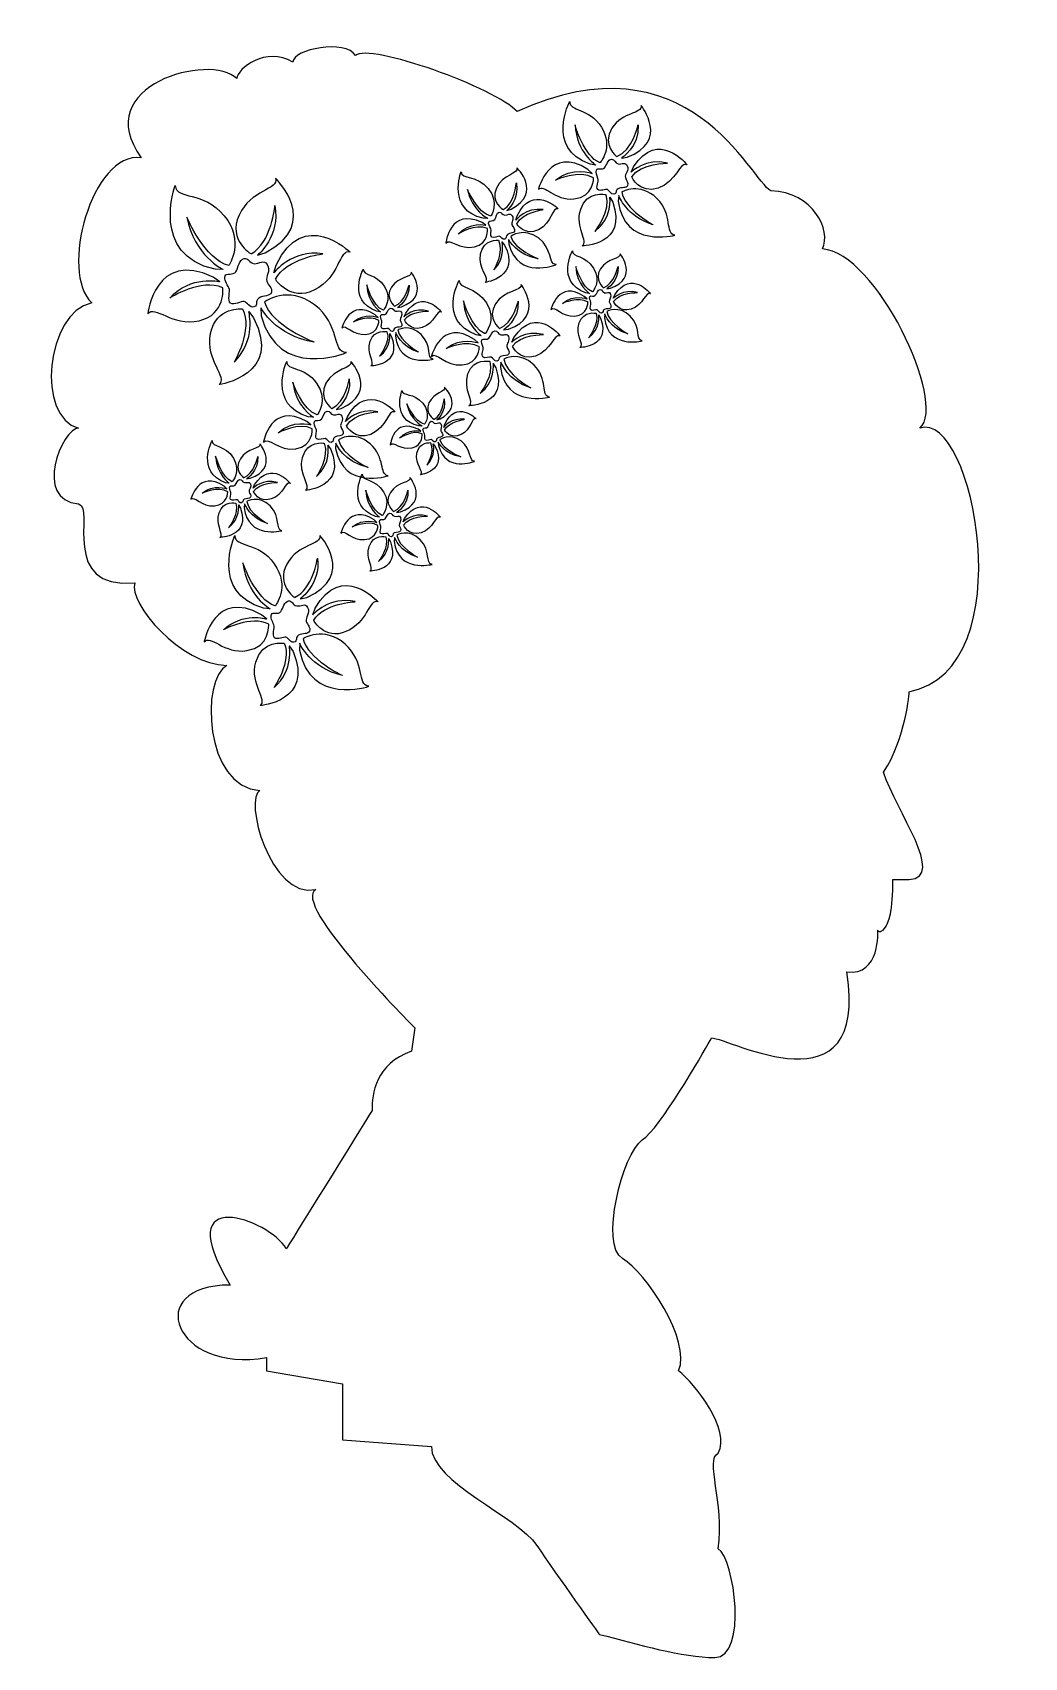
# Model space of a CAD drawing. Header units: centimetres. Extents: x -5.7 to 5, y -9.1 to 8.5.
import ezdxf

# ---------------------------------------------------------------- set-up
doc = ezdxf.new("R2010")
doc.units = ezdxf.units.CM
doc.header["$MEASUREMENT"] = 0
doc.layers.add('Camada 1', color=7, linetype='Continuous')

msp = doc.modelspace()

# ---------------------------------------------------------------- linework, layer by layer
at = {"layer": 'Camada 1'}
msp.add_open_spline([(3.74442, 1.34116), (3.74442, 1.34116), (3.7074, 0.83517), (3.46595, 0.47298), (3.46595, 0.47298), (3.60179, 0.05041), (4.14506, -0.65888), (3.74442, -0.68579), (3.74442, -0.68579), (3.74442, -0.68579), (3.74442, -0.68579), (3.56673, -0.68579), (3.56673, -0.68579), (3.5716, -1.3531), (3.37898, -1.24303), (3.40557, -1.23237), (3.40557, -1.23237), (3.40557, -1.23237), (3.43576, -1.73037), (3.06878, -1.68142), (3.06878, -1.68142), (3.32056, -3.23214), (1.79079, -2.39442), (1.6109, -2.39265), (1.6109, -2.39265), (1.6109, -2.39265), (1.60511, -2.4031), (1.5945, -2.42194), (1.5945, -2.42194), (1.50317, -2.58394), (1.05517, -3.36759), (0.86406, -3.49504), (0.86406, -3.49504), (0.6507, -3.63728), (0.4017, -4.63301), (0.6507, -4.77525), (0.6507, -4.77525), (0.8997, -4.91749), (1.39746, -5.66433), (1.25522, -5.98434), (1.25522, -5.98434), (1.43307, -6.12658), (1.82421, -6.62442), (1.68197, -6.87334), (1.68197, -6.87334), (1.53973, -6.94446), (1.75317, -7.40671), (1.68197, -7.90458), (1.68197, -7.90458), (1.85982, -8.01121), (2.00206, -9.07809), (1.64644, -9.07809), (1.64644, -9.07809), (1.29082, -9.07809), (0.82848, -8.93582), (0.40173, -8.8292), (0.40173, -8.8292), (0.40173, -8.8292), (-0.06042, -8.18912), (-0.27388, -7.86911), (-0.27388, -7.86911), (-0.48716, -7.54899), (-1.41175, -7.19347), (-1.41175, -6.80226), (-1.41175, -6.80226), (-1.41175, -6.80226), (-2.37195, -6.73114), (-2.37195, -6.73114), (-2.37195, -6.73114), (-2.37195, -6.73114), (-2.37195, -6.12665), (-2.37195, -6.12665), (-2.37195, -6.12665), (-2.37195, -6.12665), (-3.18983, -5.98441), (-3.18983, -5.98441), (-3.18983, -5.98441), (-3.18983, -5.98441), (-3.18983, -5.98441), (-3.18983, -5.84214), (-3.18983, -5.84214), (-4.18546, -6.01991), (-4.54108, -5.05979), (-3.58096, -5.05979), (-3.58096, -5.05979), (-4.25657, -3.95743), (-3.15421, -4.34856), (-2.97636, -4.66868), (-2.97636, -4.66868), (-2.97636, -4.66868), (-2.15848, -3.35285), (-2.05185, -3.17508), (-2.05185, -3.17508), (-2.05185, -2.99733), (-2.01624, -2.67724), (-1.62513, -2.535), (-1.62513, -2.535), (-1.62513, -2.535), (-1.58952, -2.28611), (-1.58952, -2.28611), (-1.58952, -2.28611), (-1.58952, -2.28611), (-2.94085, -0.93488), (-2.65645, -0.79264), (-2.65645, -0.79264), (-3.15421, -0.89927), (-3.43872, 0.20309), (-3.26086, 0.27421), (-3.26086, 0.27421), (-3.86546, 0.30972), (-3.90105, 1.4833), (-3.61657, 1.62554), (-3.61657, 1.62554), (-4.11433, 1.62554), (-4.68332, 2.30115), (-4.6122, 2.51454), (-4.6122, 2.51454), (-5.43008, 2.44342), (-5.03895, 3.3325), (-5.21672, 3.36801), (-5.21672, 3.36801), (-5.71467, 3.40352), (-5.39457, 4.18589), (-5.21672, 4.18589), (-5.21672, 4.18589), (-5.67905, 4.29257), (-5.57243, 5.43052), (-5.07448, 5.5372), (-5.07448, 5.5372), (-5.43019, 5.85724), (-5.07448, 7.17299), (-4.54111, 7.10187), (-4.54111, 7.10187), (-5.1101, 7.88416), (-3.79438, 8.23984), (-3.50987, 7.95534), (-3.50987, 7.95534), (-3.50987, 8.06202), (-3.18986, 8.31091), (-2.90538, 8.13314), (-2.90538, 8.13314), (-2.90538, 8.27538), (-2.33639, 8.38203), (-2.22977, 8.20426), (-2.22977, 8.20426), (-2.08753, 8.3465), (-0.70066, 7.84866), (-0.4872, 7.59971), (-0.4872, 7.59971), (1.36192, 8.45318), (2.03753, 6.8529), (2.25089, 6.74622), (2.25089, 6.74622), (2.70515, 6.72812), (2.9087, 6.32109), (2.80694, 6.11754), (2.80694, 6.11754), (3.3836, 6.08362), (4.16375, 4.45543), (3.85847, 4.18404), (3.85847, 4.18404), (4.43514, 4.38768), (4.98717, 1.58495), (3.74442, 1.34116)], degree=3, knots=[0, 0, 0, 0, 0.02380952, 0.02380952, 0.02380952, 0.02380952, 0.04761905, 0.04761905, 0.04761905, 0.04761905, 0.07142857, 0.07142857, 0.07142857, 0.07142857, 0.0952381, 0.0952381, 0.0952381, 0.0952381, 0.11904762, 0.11904762, 0.11904762, 0.11904762, 0.14285714, 0.14285714, 0.14285714, 0.14285714, 0.16666667, 0.16666667, 0.16666667, 0.16666667, 0.19047619, 0.19047619, 0.19047619, 0.19047619, 0.21428571, 0.21428571, 0.21428571, 0.21428571, 0.23809524, 0.23809524, 0.23809524, 0.23809524, 0.26190476, 0.26190476, 0.26190476, 0.26190476, 0.28571429, 0.28571429, 0.28571429, 0.28571429, 0.30952381, 0.30952381, 0.30952381, 0.30952381, 0.33333333, 0.33333333, 0.33333333, 0.33333333, 0.35714286, 0.35714286, 0.35714286, 0.35714286, 0.38095238, 0.38095238, 0.38095238, 0.38095238, 0.4047619, 0.4047619, 0.4047619, 0.4047619, 0.42857143, 0.42857143, 0.42857143, 0.42857143, 0.45238095, 0.45238095, 0.45238095, 0.45238095, 0.47619048, 0.47619048, 0.47619048, 0.47619048, 0.5, 0.5, 0.5, 0.5, 0.52380952, 0.52380952, 0.52380952, 0.52380952, 0.54761905, 0.54761905, 0.54761905, 0.54761905, 0.57142857, 0.57142857, 0.57142857, 0.57142857, 0.5952381, 0.5952381, 0.5952381, 0.5952381, 0.61904762, 0.61904762, 0.61904762, 0.61904762, 0.64285714, 0.64285714, 0.64285714, 0.64285714, 0.66666667, 0.66666667, 0.66666667, 0.66666667, 0.69047619, 0.69047619, 0.69047619, 0.69047619, 0.71428571, 0.71428571, 0.71428571, 0.71428571, 0.73809524, 0.73809524, 0.73809524, 0.73809524, 0.76190476, 0.76190476, 0.76190476, 0.76190476, 0.78571429, 0.78571429, 0.78571429, 0.78571429, 0.80952381, 0.80952381, 0.80952381, 0.80952381, 0.83333333, 0.83333333, 0.83333333, 0.83333333, 0.85714286, 0.85714286, 0.85714286, 0.85714286, 0.88095238, 0.88095238, 0.88095238, 0.88095238, 0.9047619, 0.9047619, 0.9047619, 0.9047619, 0.92857143, 0.92857143, 0.92857143, 0.92857143, 0.95238095, 0.95238095, 0.95238095, 0.95238095, 1, 1, 1, 1], dxfattribs=at)
at = {"layer": 'Camada 1', "color": 7}
for points, knots in [([(0.40819, 7.04793), (0.40819, 7.04793), (0.55747, 7.21425), (0.42356, 7.43097), (0.42356, 7.43097), (0.28984, 7.64766), (0.07476, 7.59694), (0.081, 7.70971), (0.081, 7.70971), (0.081, 7.70971), (-0.18282, 7.20803), (0.29984, 7.03251), (0.29984, 7.03251), (0.29984, 7.03251), (0.36159, 7.02328), (0.36159, 7.02328), (0.36159, 7.02328), (0.36159, 7.02328), (0.15426, 7.15925), (0.13807, 7.45691), (0.13807, 7.45691), (0.13807, 7.45692), (0.2334, 7.11376), (0.40819, 7.04793)], [0, 0, 0, 0, 0.14285714, 0.14285714, 0.14285714, 0.14285714, 0.28571429, 0.28571429, 0.28571429, 0.28571429, 0.42857143, 0.42857143, 0.42857143, 0.42857143, 0.57142857, 0.57142857, 0.57142857, 0.57142857, 0.71428571, 0.71428571, 0.71428571, 0.71428571, 1, 1, 1, 1]), ([(0.58929, 7.11442), (0.58929, 7.11442), (0.42419, 7.23941), (0.53677, 7.42094), (0.53677, 7.42094), (0.64935, 7.60239), (0.86893, 7.57384), (0.85184, 7.66404), (0.85184, 7.66404), (0.85184, 7.66404), (1.16384, 7.27637), (0.69899, 7.10818), (0.69899, 7.10818), (0.69899, 7.10818), (0.63822, 7.09731), (0.63822, 7.09731), (0.63822, 7.09731), (0.63822, 7.09731), (0.83205, 7.21812), (0.8193, 7.45788), (0.8193, 7.45788), (0.81927, 7.45788), (0.75741, 7.17705), (0.58929, 7.11442)], [0, 0, 0, 0, 0.14285714, 0.14285714, 0.14285714, 0.14285714, 0.28571429, 0.28571429, 0.28571429, 0.28571429, 0.42857143, 0.42857143, 0.42857143, 0.42857143, 0.57142857, 0.57142857, 0.57142857, 0.57142857, 0.71428571, 0.71428571, 0.71428571, 0.71428571, 1, 1, 1, 1]), ([(0.74995, 6.89558), (0.74995, 6.89558), (0.83438, 6.70648), (1.03671, 6.77509), (1.03671, 6.77509), (1.23885, 6.8437), (1.26079, 7.06407), (1.34469, 7.02695), (1.34469, 7.02695), (1.34469, 7.02695), (1.03764, 7.41859), (0.76867, 7.00385), (0.76867, 7.00385), (0.76867, 7.00385), (0.7443, 6.94702), (0.7443, 6.94702), (0.7443, 6.94702), (0.7443, 6.94702), (0.90585, 7.10855), (1.13652, 7.04193), (1.13652, 7.04193), (1.13653, 7.04193), (0.84896, 7.0451), (0.74995, 6.89558)], [0, 0, 0, 0, 0.14285714, 0.14285714, 0.14285714, 0.14285714, 0.28571429, 0.28571429, 0.28571429, 0.28571429, 0.42857143, 0.42857143, 0.42857143, 0.42857143, 0.57142857, 0.57142857, 0.57142857, 0.57142857, 0.71428571, 0.71428571, 0.71428571, 0.71428571, 1, 1, 1, 1]), ([(0.33913, 6.88447), (0.33913, 6.88447), (0.33942, 6.67735), (0.12678, 6.6573), (0.12678, 6.6573), (-0.08579, 6.63722), (-0.19583, 6.82931), (-0.25734, 6.7612), (-0.25734, 6.7612), (-0.25734, 6.7612), (-0.13722, 7.24409), (0.27783, 6.97562), (0.27783, 6.97562), (0.27783, 6.97562), (0.32334, 6.93376), (0.32334, 6.93376), (0.32334, 6.93376), (0.32334, 6.93376), (0.10979, 7.01509), (-0.07354, 6.85994), (-0.07354, 6.85994), (-0.07357, 6.85992), (0.18752, 6.98046), (0.33913, 6.88447)], [0, 0, 0, 0, 0.14285714, 0.14285714, 0.14285714, 0.14285714, 0.28571429, 0.28571429, 0.28571429, 0.28571429, 0.42857143, 0.42857143, 0.42857143, 0.42857143, 0.57142857, 0.57142857, 0.57142857, 0.57142857, 0.71428571, 0.71428571, 0.71428571, 0.71428571, 1, 1, 1, 1]), ([(0.53093, 7.08566), (0.49336, 7.0836), (0.47942, 7.02174), (0.45595, 6.99319), (0.45595, 6.99319), (0.43248, 6.96469), (0.38115, 6.99814), (0.36901, 6.97197), (0.36901, 6.97197), (0.35679, 6.9458), (0.37359, 6.90807), (0.38573, 6.87815), (0.38573, 6.87815), (0.39795, 6.8483), (0.3584, 6.78396), (0.38409, 6.7598), (0.38409, 6.7598), (0.40983, 6.7357), (0.46556, 6.7652), (0.48767, 6.758), (0.48767, 6.758), (0.50979, 6.75086), (0.52617, 6.70119), (0.55728, 6.70776), (0.55728, 6.70776), (0.59684, 6.71607), (0.56654, 6.748), (0.60366, 6.76769), (0.60366, 6.76769), (0.6407, 6.7873), (0.69198, 6.76854), (0.70582, 6.8009), (0.70582, 6.8009), (0.71963, 6.83329), (0.6882, 6.8562), (0.68116, 6.89009), (0.68116, 6.89009), (0.67399, 6.92404), (0.72397, 6.96698), (0.70201, 7.0154), (0.70201, 7.0154), (0.68, 7.0639), (0.64356, 7.02672), (0.60329, 7.03598), (0.60329, 7.03598), (0.56302, 7.04521), (0.56887, 7.08772), (0.53093, 7.08566)], [0, 0, 0, 0, 0.07692308, 0.07692308, 0.07692308, 0.07692308, 0.15384615, 0.15384615, 0.15384615, 0.15384615, 0.23076923, 0.23076923, 0.23076923, 0.23076923, 0.30769231, 0.30769231, 0.30769231, 0.30769231, 0.38461538, 0.38461538, 0.38461538, 0.38461538, 0.46153846, 0.46153846, 0.46153846, 0.46153846, 0.53846154, 0.53846154, 0.53846154, 0.53846154, 0.61538462, 0.61538462, 0.61538462, 0.61538462, 0.69230769, 0.69230769, 0.69230769, 0.69230769, 0.76923077, 0.76923077, 0.76923077, 0.76923077, 0.84615385, 0.84615385, 0.84615385, 0.84615385, 1, 1, 1, 1]), ([(-3.35694, 6.06567), (-3.35694, 6.06567), (-3.60996, 6.20926), (-3.48677, 6.48297), (-3.48677, 6.48297), (-3.36339, 6.7565), (-3.0523, 6.75721), (-3.09286, 6.87969), (-3.09286, 6.87969), (-3.09286, 6.87969), (-2.58671, 6.39738), (-3.20309, 6.07734), (-3.20309, 6.07734), (-3.20309, 6.07734), (-3.28575, 6.05088), (-3.28575, 6.05088), (-3.28575, 6.05088), (-3.28575, 6.05088), (-3.03813, 6.25498), (-3.09999, 6.5865), (-3.09999, 6.5865), (-3.09995, 6.5865), (-3.13437, 6.18404), (-3.35694, 6.06567)], [0, 0, 0, 0, 0.14285714, 0.14285714, 0.14285714, 0.14285714, 0.28571429, 0.28571429, 0.28571429, 0.28571429, 0.42857143, 0.42857143, 0.42857143, 0.42857143, 0.57142857, 0.57142857, 0.57142857, 0.57142857, 0.71428571, 0.71428571, 0.71428571, 0.71428571, 1, 1, 1, 1]), ([(-0.77032, 6.47193), (-0.77032, 6.47193), (-0.67187, 6.61597), (-0.79776, 6.77001), (-0.79776, 6.77001), (-0.92346, 6.924), (-1.08478, 6.86267), (-1.09153, 6.95056), (-1.09153, 6.95056), (-1.09153, 6.95056), (-1.24427, 6.53514), (-0.85261, 6.44888), (-0.85261, 6.44888), (-0.85261, 6.44888), (-0.80387, 6.44811), (-0.80387, 6.44811), (-0.80387, 6.44811), (-0.80387, 6.44811), (-0.97831, 6.53204), (-1.02146, 6.76079), (-1.02146, 6.76079), (-1.02146, 6.76081), (-0.91248, 6.50495), (-0.77032, 6.47193)], [0, 0, 0, 0, 0.14285714, 0.14285714, 0.14285714, 0.14285714, 0.28571429, 0.28571429, 0.28571429, 0.28571429, 0.42857143, 0.42857143, 0.42857143, 0.42857143, 0.57142857, 0.57142857, 0.57142857, 0.57142857, 0.71428571, 0.71428571, 0.71428571, 0.71428571, 1, 1, 1, 1]), ([(-0.637, 6.542), (-0.637, 6.542), (-0.77763, 6.6218), (-0.7091, 6.77391), (-0.7091, 6.77391), (-0.6406, 6.92591), (-0.46767, 6.92631), (-0.49026, 6.99439), (-0.49026, 6.99439), (-0.49026, 6.99439), (-0.20893, 6.72637), (-0.55148, 6.54849), (-0.55148, 6.54849), (-0.55148, 6.54849), (-0.59741, 6.53378), (-0.59741, 6.53378), (-0.59741, 6.53378), (-0.59741, 6.53378), (-0.45975, 6.64721), (-0.4942, 6.83144), (-0.4942, 6.83144), (-0.4942, 6.83142), (-0.51325, 6.60774), (-0.637, 6.542)], [0, 0, 0, 0, 0.14285714, 0.14285714, 0.14285714, 0.14285714, 0.28571429, 0.28571429, 0.28571429, 0.28571429, 0.42857143, 0.42857143, 0.42857143, 0.42857143, 0.57142857, 0.57142857, 0.57142857, 0.57142857, 0.71428571, 0.71428571, 0.71428571, 0.71428571, 1, 1, 1, 1]), ([(0.64422, 6.73419), (0.64422, 6.73419), (0.83996, 6.8419), (1.02078, 6.66254), (1.02078, 6.66254), (1.2016, 6.48321), (1.10359, 6.28522), (1.21483, 6.26574), (1.21483, 6.26574), (1.21483, 6.26574), (0.66651, 6.12228), (0.60465, 6.63216), (0.60465, 6.63216), (0.60465, 6.63216), (0.60968, 6.69439), (0.60968, 6.69439), (0.60968, 6.69439), (0.60968, 6.69439), (0.69517, 6.46169), (0.98147, 6.37861), (0.98147, 6.37861), (0.98149, 6.37856), (0.66877, 6.54903), (0.64422, 6.73419)], [0, 0, 0, 0, 0.14285714, 0.14285714, 0.14285714, 0.14285714, 0.28571429, 0.28571429, 0.28571429, 0.28571429, 0.42857143, 0.42857143, 0.42857143, 0.42857143, 0.57142857, 0.57142857, 0.57142857, 0.57142857, 0.71428571, 0.71428571, 0.71428571, 0.71428571, 1, 1, 1, 1]), ([(-3.59692, 5.93964), (-3.59692, 5.93964), (-3.41989, 6.19883), (-3.64629, 6.47598), (-3.64629, 6.47598), (-3.87251, 6.75305), (-4.16276, 6.64272), (-4.17482, 6.80084), (-4.17482, 6.80084), (-4.17482, 6.80084), (-4.44959, 6.05337), (-3.745, 5.89813), (-3.745, 5.89813), (-3.745, 5.89813), (-3.65726, 5.89673), (-3.65726, 5.89673), (-3.65726, 5.89673), (-3.65726, 5.89673), (-3.97124, 6.04778), (-4.04874, 6.45939), (-4.04874, 6.45939), (-4.04875, 6.45939), (-3.85264, 5.99904), (-3.59692, 5.93964)], [0, 0, 0, 0, 0.14285714, 0.14285714, 0.14285714, 0.14285714, 0.28571429, 0.28571429, 0.28571429, 0.28571429, 0.42857143, 0.42857143, 0.42857143, 0.42857143, 0.57142857, 0.57142857, 0.57142857, 0.57142857, 0.71428571, 0.71428571, 0.71428571, 0.71428571, 1, 1, 1, 1]), ([(-0.49023, 6.38909), (-0.49023, 6.38909), (-0.40535, 6.25137), (-0.25591, 6.32525), (-0.25591, 6.32525), (-0.10637, 6.39912), (-0.11203, 6.57192), (-0.04334, 6.55181), (-0.04334, 6.55181), (-0.04334, 6.55181), (-0.32118, 6.82335), (-0.48681, 6.47479), (-0.48681, 6.47479), (-0.48681, 6.47479), (-0.49975, 6.4283), (-0.49975, 6.4283), (-0.49975, 6.4283), (-0.49975, 6.4283), (-0.3913, 6.56988), (-0.2059, 6.54204), (-0.2059, 6.54204), (-0.20594, 6.54207), (-0.42882, 6.51501), (-0.49023, 6.38909)], [0, 0, 0, 0, 0.14285714, 0.14285714, 0.14285714, 0.14285714, 0.28571429, 0.28571429, 0.28571429, 0.28571429, 0.42857143, 0.42857143, 0.42857143, 0.42857143, 0.57142857, 0.57142857, 0.57142857, 0.57142857, 0.71428571, 0.71428571, 0.71428571, 0.71428571, 1, 1, 1, 1]), ([(0.46933, 6.70392), (0.46933, 6.70392), (0.26774, 6.75104), (0.20012, 6.54842), (0.20012, 6.54842), (0.13233, 6.34593), (0.29471, 6.19517), (0.21433, 6.15072), (0.21433, 6.15072), (0.21433, 6.15072), (0.71193, 6.15842), (0.54434, 6.6235), (0.54434, 6.6235), (0.54434, 6.6235), (0.51375, 6.67726), (0.51375, 6.67726), (0.51375, 6.67726), (0.51375, 6.67726), (0.54471, 6.45091), (0.35212, 6.30748), (0.35212, 6.30748), (0.35209, 6.30749), (0.5286, 6.53451), (0.46933, 6.70392)], [0, 0, 0, 0, 0.14285714, 0.14285714, 0.14285714, 0.14285714, 0.28571429, 0.28571429, 0.28571429, 0.28571429, 0.42857143, 0.42857143, 0.42857143, 0.42857143, 0.57142857, 0.57142857, 0.57142857, 0.57142857, 0.71428571, 0.71428571, 0.71428571, 0.71428571, 1, 1, 1, 1]), ([(-3.09286, 5.79055), (-3.09286, 5.79055), (-2.94027, 5.54274), (-2.67125, 5.67564), (-2.67125, 5.67564), (-2.40222, 5.80857), (-2.41246, 6.11956), (-2.28874, 6.08342), (-2.28874, 6.08342), (-2.28874, 6.08342), (-2.78875, 6.57203), (-3.08664, 5.9448), (-3.08664, 5.9448), (-3.08664, 5.9448), (-3.11021, 5.86114), (-3.11021, 5.86114), (-3.11021, 5.86114), (-3.11021, 5.86114), (-2.91492, 6.11591), (-2.58133, 6.06582), (-2.58133, 6.06582), (-2.58131, 6.06582), (-2.98234, 6.01714), (-3.09286, 5.79055)], [0, 0, 0, 0, 0.14285714, 0.14285714, 0.14285714, 0.14285714, 0.28571429, 0.28571429, 0.28571429, 0.28571429, 0.42857143, 0.42857143, 0.42857143, 0.42857143, 0.57142857, 0.57142857, 0.57142857, 0.57142857, 0.71428571, 0.71428571, 0.71428571, 0.71428571, 1, 1, 1, 1]), ([(-0.80702, 6.33832), (-0.80702, 6.33832), (-0.78551, 6.17804), (-0.9481, 6.14068), (-0.9481, 6.14068), (-1.11047, 6.10332), (-1.21549, 6.24067), (-1.25605, 6.18169), (-1.25605, 6.18169), (-1.25605, 6.18169), (-1.21271, 6.5678), (-0.86383, 6.40256), (-0.86383, 6.40256), (-0.86383, 6.40256), (-0.82435, 6.37483), (-0.82435, 6.37483), (-0.82435, 6.37483), (-0.82435, 6.37483), (-0.99789, 6.41587), (-1.12394, 6.27696), (-1.12394, 6.27696), (-1.12396, 6.27696), (-0.93426, 6.39706), (-0.80702, 6.33832)], [0, 0, 0, 0, 0.14285714, 0.14285714, 0.14285714, 0.14285714, 0.28571429, 0.28571429, 0.28571429, 0.28571429, 0.42857143, 0.42857143, 0.42857143, 0.42857143, 0.57142857, 0.57142857, 0.57142857, 0.57142857, 0.71428571, 0.71428571, 0.71428571, 0.71428571, 1, 1, 1, 1]), ([(-0.67925, 6.51376), (-0.70812, 6.50826), (-0.71251, 6.45896), (-0.7278, 6.43444), (-0.7278, 6.43444), (-0.74299, 6.40999), (-0.78617, 6.4306), (-0.79289, 6.40912), (-0.79289, 6.40912), (-0.79972, 6.38758), (-0.78281, 6.36012), (-0.77024, 6.33819), (-0.77024, 6.33819), (-0.75783, 6.31634), (-0.78183, 6.26249), (-0.75944, 6.24643), (-0.75944, 6.24643), (-0.73706, 6.23042), (-0.69687, 6.25892), (-0.67906, 6.25574), (-0.67906, 6.25574), (-0.66125, 6.25241), (-0.64345, 6.21563), (-0.62008, 6.22391), (-0.62008, 6.22391), (-0.59023, 6.23441), (-0.61701, 6.256), (-0.59023, 6.27511), (-0.59023, 6.27511), (-0.56361, 6.29403), (-0.52207, 6.28474), (-0.51461, 6.31131), (-0.51461, 6.31131), (-0.50733, 6.33774), (-0.53395, 6.35227), (-0.54295, 6.37775), (-0.54295, 6.37775), (-0.55195, 6.40328), (-0.5176, 6.44167), (-0.53962, 6.47694), (-0.53962, 6.47694), (-0.56166, 6.51218), (-0.586, 6.47969), (-0.61812, 6.48273), (-0.61812, 6.48273), (-0.65031, 6.48574), (-0.65002, 6.51924), (-0.67925, 6.51376)], [0, 0, 0, 0, 0.07692308, 0.07692308, 0.07692308, 0.07692308, 0.15384615, 0.15384615, 0.15384615, 0.15384615, 0.23076923, 0.23076923, 0.23076923, 0.23076923, 0.30769231, 0.30769231, 0.30769231, 0.30769231, 0.38461538, 0.38461538, 0.38461538, 0.38461538, 0.46153846, 0.46153846, 0.46153846, 0.46153846, 0.53846154, 0.53846154, 0.53846154, 0.53846154, 0.61538462, 0.61538462, 0.61538462, 0.61538462, 0.69230769, 0.69230769, 0.69230769, 0.69230769, 0.76923077, 0.76923077, 0.76923077, 0.76923077, 0.84615385, 0.84615385, 0.84615385, 0.84615385, 1, 1, 1, 1]), ([(-0.55543, 6.25331), (-0.55543, 6.25331), (-0.41499, 6.35676), (-0.25664, 6.23648), (-0.25664, 6.23648), (-0.09821, 6.11628), (-0.15377, 5.9529), (-0.06566, 5.94925), (-0.06566, 5.94925), (-0.06566, 5.94925), (-0.47531, 5.7819), (-0.57557, 6.17026), (-0.57557, 6.17026), (-0.57557, 6.17026), (-0.57808, 6.21894), (-0.57808, 6.21894), (-0.57808, 6.21894), (-0.57808, 6.21894), (-0.48799, 6.04754), (-0.25788, 6.01264), (-0.25788, 6.01264), (-0.2579, 6.01267), (-0.51741, 6.11255), (-0.55543, 6.25331)], [0, 0, 0, 0, 0.14285714, 0.14285714, 0.14285714, 0.14285714, 0.28571429, 0.28571429, 0.28571429, 0.28571429, 0.42857143, 0.42857143, 0.42857143, 0.42857143, 0.57142857, 0.57142857, 0.57142857, 0.57142857, 0.71428571, 0.71428571, 0.71428571, 0.71428571, 1, 1, 1, 1]), ([(-0.68769, 6.2119), (-0.68769, 6.2119), (-0.84864, 6.2277), (-0.8801, 6.06394), (-0.8801, 6.06394), (-0.91174, 5.90024), (-0.77067, 5.80026), (-0.82829, 5.75755), (-0.82829, 5.75755), (-0.82829, 5.75755), (-0.4439, 5.81457), (-0.62141, 6.15736), (-0.62141, 6.15736), (-0.62141, 6.15736), (-0.65054, 6.19591), (-0.65054, 6.19591), (-0.65054, 6.19591), (-0.65054, 6.19591), (-0.60334, 6.02385), (-0.73767, 5.89307), (-0.73767, 5.89307), (-0.7377, 5.89308), (-0.62448, 6.08691), (-0.68769, 6.2119)], [0, 0, 0, 0, 0.14285714, 0.14285714, 0.14285714, 0.14285714, 0.28571429, 0.28571429, 0.28571429, 0.28571429, 0.42857143, 0.42857143, 0.42857143, 0.42857143, 0.57142857, 0.57142857, 0.57142857, 0.57142857, 0.71428571, 0.71428571, 0.71428571, 0.71428571, 1, 1, 1, 1]), ([(-3.6629, 5.69922), (-3.6629, 5.69922), (-3.62432, 5.41082), (-3.91674, 5.34362), (-3.91674, 5.34362), (-4.20905, 5.27636), (-4.39788, 5.52354), (-4.47088, 5.41741), (-4.47088, 5.41741), (-4.47088, 5.41741), (-4.39291, 6.11213), (-3.76513, 5.81484), (-3.76513, 5.81484), (-3.76513, 5.81484), (-3.69409, 5.76494), (-3.69409, 5.76494), (-3.69409, 5.76494), (-3.69409, 5.76494), (-4.00646, 5.83881), (-4.23323, 5.58883), (-4.23323, 5.58883), (-4.23324, 5.58881), (-3.89182, 5.80487), (-3.6629, 5.69922)], [0, 0, 0, 0, 0.14285714, 0.14285714, 0.14285714, 0.14285714, 0.28571429, 0.28571429, 0.28571429, 0.28571429, 0.42857143, 0.42857143, 0.42857143, 0.42857143, 0.57142857, 0.57142857, 0.57142857, 0.57142857, 0.71428571, 0.71428571, 0.71428571, 0.71428571, 1, 1, 1, 1]), ([(-3.4329, 6.01487), (-3.48497, 6.00503), (-3.49288, 5.91626), (-3.5204, 5.87218), (-3.5204, 5.87218), (-3.54773, 5.82815), (-3.62541, 5.8653), (-3.63745, 5.82665), (-3.63745, 5.82665), (-3.64967, 5.78789), (-3.6193, 5.73846), (-3.59681, 5.69901), (-3.59681, 5.69901), (-3.57432, 5.65967), (-3.61758, 5.56275), (-3.57739, 5.53388), (-3.57739, 5.53388), (-3.53701, 5.50512), (-3.46484, 5.55637), (-3.43264, 5.5506), (-3.43264, 5.5506), (-3.40055, 5.54462), (-3.36853, 5.47847), (-3.32644, 5.49332), (-3.32644, 5.49332), (-3.27276, 5.51229), (-3.32104, 5.55111), (-3.27294, 5.58547), (-3.27294, 5.58547), (-3.22484, 5.61955), (-3.15012, 5.60277), (-3.13681, 5.65061), (-3.13681, 5.65061), (-3.1235, 5.69816), (-3.17152, 5.7243), (-3.18761, 5.77015), (-3.18761, 5.77015), (-3.2038, 5.81608), (-3.14202, 5.88519), (-3.18176, 5.94864), (-3.18176, 5.94864), (-3.22132, 6.01203), (-3.26521, 5.95353), (-3.32292, 5.95906), (-3.32292, 5.95906), (-3.38083, 5.96446), (-3.38038, 6.02476), (-3.4329, 6.01487)], [0, 0, 0, 0, 0.07692308, 0.07692308, 0.07692308, 0.07692308, 0.15384615, 0.15384615, 0.15384615, 0.15384615, 0.23076923, 0.23076923, 0.23076923, 0.23076923, 0.30769231, 0.30769231, 0.30769231, 0.30769231, 0.38461538, 0.38461538, 0.38461538, 0.38461538, 0.46153846, 0.46153846, 0.46153846, 0.46153846, 0.53846154, 0.53846154, 0.53846154, 0.53846154, 0.61538462, 0.61538462, 0.61538462, 0.61538462, 0.69230769, 0.69230769, 0.69230769, 0.69230769, 0.76923077, 0.76923077, 0.76923077, 0.76923077, 0.84615385, 0.84615385, 0.84615385, 0.84615385, 1, 1, 1, 1]), ([(0.32545, 5.65461), (0.32545, 5.65461), (0.42618, 5.76521), (0.33752, 5.91096), (0.33752, 5.91096), (0.24904, 6.05672), (0.10482, 6.02375), (0.1095, 6.09918), (0.1095, 6.09918), (0.1095, 6.09918), (-0.06944, 5.76453), (0.25282, 5.64476), (0.25282, 5.64476), (0.25282, 5.64476), (0.29417, 5.63828), (0.29417, 5.63828), (0.29417, 5.63828), (0.29417, 5.63828), (0.15587, 5.7303), (0.14653, 5.92969), (0.14653, 5.92969), (0.14654, 5.9297), (0.20877, 5.69948), (0.32545, 5.65461)], [0, 0, 0, 0, 0.14285714, 0.14285714, 0.14285714, 0.14285714, 0.28571429, 0.28571429, 0.28571429, 0.28571429, 0.42857143, 0.42857143, 0.42857143, 0.42857143, 0.57142857, 0.57142857, 0.57142857, 0.57142857, 0.71428571, 0.71428571, 0.71428571, 0.71428571, 1, 1, 1, 1]), ([(0.44703, 5.69821), (0.44703, 5.69821), (0.33717, 5.78269), (0.4134, 5.90371), (0.4134, 5.90371), (0.48955, 6.02468), (0.6365, 6.00446), (0.62544, 6.06497), (0.62544, 6.06497), (0.62544, 6.06497), (0.8325, 5.80391), (0.5204, 5.69357), (0.5204, 5.69357), (0.5204, 5.69357), (0.47968, 5.68656), (0.47968, 5.68656), (0.47968, 5.68656), (0.47968, 5.68656), (0.61004, 5.76649), (0.60276, 5.92704), (0.60276, 5.92704), (0.60279, 5.92705), (0.5599, 5.73941), (0.44703, 5.69821)], [0, 0, 0, 0, 0.14285714, 0.14285714, 0.14285714, 0.14285714, 0.28571429, 0.28571429, 0.28571429, 0.28571429, 0.42857143, 0.42857143, 0.42857143, 0.42857143, 0.57142857, 0.57142857, 0.57142857, 0.57142857, 0.71428571, 0.71428571, 0.71428571, 0.71428571, 1, 1, 1, 1]), ([(-1.9298, 5.45593), (-1.9298, 5.45593), (-1.8291, 5.56653), (-1.91766, 5.71228), (-1.91766, 5.71228), (-2.00614, 5.85804), (-2.15036, 5.82507), (-2.14568, 5.9005), (-2.14568, 5.9005), (-2.14568, 5.9005), (-2.3247, 5.56585), (-2.00243, 5.44608), (-2.00243, 5.44608), (-2.00243, 5.44608), (-1.96108, 5.4396), (-1.96108, 5.4396), (-1.96108, 5.4396), (-1.96108, 5.4396), (-2.09927, 5.53165), (-2.10872, 5.73101), (-2.10872, 5.73101), (-2.10872, 5.73105), (-2.04649, 5.50081), (-1.9298, 5.45593)], [0, 0, 0, 0, 0.14285714, 0.14285714, 0.14285714, 0.14285714, 0.28571429, 0.28571429, 0.28571429, 0.28571429, 0.42857143, 0.42857143, 0.42857143, 0.42857143, 0.57142857, 0.57142857, 0.57142857, 0.57142857, 0.71428571, 0.71428571, 0.71428571, 0.71428571, 1, 1, 1, 1]), ([(-1.80812, 5.49956), (-1.80812, 5.49956), (-1.91808, 5.58404), (-1.84183, 5.70506), (-1.84183, 5.70506), (-1.76558, 5.82603), (-1.61865, 5.80581), (-1.62979, 5.86632), (-1.62979, 5.86632), (-1.62979, 5.86632), (-1.42262, 5.60526), (-1.73472, 5.49492), (-1.73472, 5.49492), (-1.73472, 5.49492), (-1.77544, 5.48791), (-1.77544, 5.48791), (-1.77544, 5.48791), (-1.77544, 5.48791), (-1.64508, 5.56784), (-1.65244, 5.72839), (-1.65244, 5.72839), (-1.65249, 5.7284), (-1.69528, 5.54073), (-1.80812, 5.49956)], [0, 0, 0, 0, 0.14285714, 0.14285714, 0.14285714, 0.14285714, 0.28571429, 0.28571429, 0.28571429, 0.28571429, 0.42857143, 0.42857143, 0.42857143, 0.42857143, 0.57142857, 0.57142857, 0.57142857, 0.57142857, 0.71428571, 0.71428571, 0.71428571, 0.71428571, 1, 1, 1, 1]), ([(0.27843, 5.54544), (0.27843, 5.54544), (0.27764, 5.40675), (0.13521, 5.39434), (0.13521, 5.39434), (-0.00722, 5.38193), (-0.08006, 5.51099), (-0.12152, 5.46572), (-0.12152, 5.46572), (-0.12152, 5.46572), (-0.03886, 5.78846), (0.23786, 5.60677), (0.23786, 5.60677), (0.23786, 5.60677), (0.26808, 5.57849), (0.26808, 5.57849), (0.26808, 5.57849), (0.26808, 5.57849), (0.12547, 5.634), (0.00194, 5.53097), (0.00194, 5.53097), (0.00194, 5.53097), (0.17739, 5.61042), (0.27843, 5.54544)], [0, 0, 0, 0, 0.14285714, 0.14285714, 0.14285714, 0.14285714, 0.28571429, 0.28571429, 0.28571429, 0.28571429, 0.42857143, 0.42857143, 0.42857143, 0.42857143, 0.57142857, 0.57142857, 0.57142857, 0.57142857, 0.71428571, 0.71428571, 0.71428571, 0.71428571, 1, 1, 1, 1]), ([(0.5535, 5.55089), (0.5535, 5.55089), (0.60922, 5.42389), (0.74501, 5.4689), (0.74501, 5.4689), (0.88069, 5.51385), (0.89643, 5.66131), (0.95236, 5.63609), (0.95236, 5.63609), (0.95236, 5.63609), (0.7486, 5.89967), (0.56662, 5.62336), (0.56662, 5.62336), (0.56662, 5.62336), (0.55006, 5.58542), (0.55006, 5.58542), (0.55006, 5.58542), (0.55006, 5.58542), (0.65904, 5.69274), (0.81316, 5.64709), (0.81316, 5.64709), (0.81318, 5.64709), (0.62059, 5.65056), (0.5535, 5.55089)], [0, 0, 0, 0, 0.14285714, 0.14285714, 0.14285714, 0.14285714, 0.28571429, 0.28571429, 0.28571429, 0.28571429, 0.42857143, 0.42857143, 0.42857143, 0.42857143, 0.57142857, 0.57142857, 0.57142857, 0.57142857, 0.71428571, 0.71428571, 0.71428571, 0.71428571, 1, 1, 1, 1]), ([(-3.21018, 5.54621), (-3.21018, 5.54621), (-2.95753, 5.7324), (-2.67249, 5.51594), (-2.67249, 5.51594), (-2.38745, 5.29964), (-2.48744, 5.00566), (-2.32893, 4.9991), (-2.32893, 4.9991), (-2.32893, 4.9991), (-3.06614, 4.69798), (-3.24651, 5.3968), (-3.24651, 5.3968), (-3.24651, 5.3968), (-3.25101, 5.48443), (-3.25101, 5.48443), (-3.25101, 5.48443), (-3.25101, 5.48443), (-3.08879, 5.17601), (-2.67483, 5.11317), (-2.67483, 5.11317), (-2.67482, 5.11319), (-3.14186, 5.29292), (-3.21018, 5.54621)], [0, 0, 0, 0, 0.14285714, 0.14285714, 0.14285714, 0.14285714, 0.28571429, 0.28571429, 0.28571429, 0.28571429, 0.42857143, 0.42857143, 0.42857143, 0.42857143, 0.57142857, 0.57142857, 0.57142857, 0.57142857, 0.71428571, 0.71428571, 0.71428571, 0.71428571, 1, 1, 1, 1]), ([(-1.70168, 5.35222), (-1.70168, 5.35222), (-1.64601, 5.22522), (-1.51025, 5.27023), (-1.51025, 5.27023), (-1.37447, 5.31518), (-1.35883, 5.46264), (-1.30282, 5.43742), (-1.30282, 5.43742), (-1.30282, 5.43742), (-1.50658, 5.701), (-1.68866, 5.42469), (-1.68866, 5.42469), (-1.68866, 5.42469), (-1.7052, 5.38675), (-1.7052, 5.38675), (-1.7052, 5.38675), (-1.7052, 5.38675), (-1.59622, 5.49407), (-1.4421, 5.44842), (-1.4421, 5.44842), (-1.44207, 5.44842), (-1.63458, 5.45189), (-1.70168, 5.35222)], [0, 0, 0, 0, 0.14285714, 0.14285714, 0.14285714, 0.14285714, 0.28571429, 0.28571429, 0.28571429, 0.28571429, 0.42857143, 0.42857143, 0.42857143, 0.42857143, 0.57142857, 0.57142857, 0.57142857, 0.57142857, 0.71428571, 0.71428571, 0.71428571, 0.71428571, 1, 1, 1, 1]), ([(-0.833, 5.20315), (-0.833, 5.20315), (-0.70261, 5.3464), (-0.81726, 5.53512), (-0.81726, 5.53512), (-0.9319, 5.72379), (-1.11857, 5.68114), (-1.11254, 5.77883), (-1.11254, 5.77883), (-1.11254, 5.77883), (-1.34434, 5.34555), (-0.92704, 5.19042), (-0.92704, 5.19042), (-0.92704, 5.19042), (-0.87346, 5.18206), (-0.87346, 5.18206), (-0.87346, 5.18206), (-0.87346, 5.18206), (-1.0524, 5.3012), (-1.06462, 5.55938), (-1.06462, 5.55938), (-1.06462, 5.55939), (-0.98416, 5.26128), (-0.833, 5.20315)], [0, 0, 0, 0, 0.14285714, 0.14285714, 0.14285714, 0.14285714, 0.28571429, 0.28571429, 0.28571429, 0.28571429, 0.42857143, 0.42857143, 0.42857143, 0.42857143, 0.57142857, 0.57142857, 0.57142857, 0.57142857, 0.71428571, 0.71428571, 0.71428571, 0.71428571, 1, 1, 1, 1]), ([(-0.67547, 5.25967), (-0.67547, 5.25967), (-0.8179, 5.36905), (-0.71918, 5.52574), (-0.71918, 5.52574), (-0.62046, 5.68237), (-0.4302, 5.65621), (-0.44457, 5.73452), (-0.44457, 5.73452), (-0.44457, 5.73452), (-0.17644, 5.39654), (-0.58054, 5.25367), (-0.58054, 5.25367), (-0.58054, 5.25367), (-0.63332, 5.24459), (-0.63332, 5.24459), (-0.63332, 5.24459), (-0.63332, 5.24459), (-0.46454, 5.34812), (-0.47391, 5.55598), (-0.47391, 5.55598), (-0.47388, 5.55592), (-0.52944, 5.31293), (-0.67547, 5.25967)], [0, 0, 0, 0, 0.14285714, 0.14285714, 0.14285714, 0.14285714, 0.28571429, 0.28571429, 0.28571429, 0.28571429, 0.42857143, 0.42857143, 0.42857143, 0.42857143, 0.57142857, 0.57142857, 0.57142857, 0.57142857, 0.71428571, 0.71428571, 0.71428571, 0.71428571, 1, 1, 1, 1]), ([(0.40784, 5.67924), (0.38268, 5.67802), (0.37305, 5.63667), (0.35712, 5.6177), (0.35712, 5.6177), (0.3413, 5.59873), (0.30714, 5.6214), (0.29886, 5.60394), (0.29886, 5.60394), (0.29053, 5.5864), (0.30159, 5.5611), (0.30966, 5.54097), (0.30966, 5.54097), (0.31768, 5.52097), (0.29077, 5.47808), (0.30786, 5.46175), (0.30786, 5.46175), (0.32514, 5.44553), (0.36252, 5.46495), (0.37737, 5.46014), (0.37737, 5.46014), (0.39205, 5.45519), (0.40282, 5.42183), (0.4237, 5.42611), (0.4237, 5.42611), (0.45032, 5.43151), (0.43008, 5.45299), (0.45508, 5.46606), (0.45508, 5.46606), (0.47998, 5.47892), (0.51414, 5.46611), (0.52361, 5.48778), (0.52361, 5.48778), (0.53303, 5.50937), (0.51207, 5.52482), (0.50752, 5.54758), (0.50752, 5.54758), (0.50292, 5.57031), (0.53665, 5.59886), (0.5221, 5.63143), (0.5221, 5.63143), (0.5076, 5.66395), (0.48297, 5.63924), (0.45609, 5.64569), (0.45609, 5.64569), (0.42904, 5.65204), (0.43327, 5.68046), (0.40784, 5.67924)], [0, 0, 0, 0, 0.07692308, 0.07692308, 0.07692308, 0.07692308, 0.15384615, 0.15384615, 0.15384615, 0.15384615, 0.23076923, 0.23076923, 0.23076923, 0.23076923, 0.30769231, 0.30769231, 0.30769231, 0.30769231, 0.38461538, 0.38461538, 0.38461538, 0.38461538, 0.46153846, 0.46153846, 0.46153846, 0.46153846, 0.53846154, 0.53846154, 0.53846154, 0.53846154, 0.61538462, 0.61538462, 0.61538462, 0.61538462, 0.69230769, 0.69230769, 0.69230769, 0.69230769, 0.76923077, 0.76923077, 0.76923077, 0.76923077, 0.84615385, 0.84615385, 0.84615385, 0.84615385, 1, 1, 1, 1]), ([(-3.4482, 5.47173), (-3.4482, 5.47173), (-3.73781, 5.50015), (-3.79454, 5.20548), (-3.79454, 5.20548), (-3.85145, 4.91097), (-3.59753, 4.73103), (-3.70112, 4.65417), (-3.70112, 4.65417), (-3.70112, 4.65417), (-3.00958, 4.75675), (-3.32896, 5.37357), (-3.32896, 5.37357), (-3.32896, 5.37357), (-3.38137, 5.44294), (-3.38137, 5.44294), (-3.38137, 5.44294), (-3.38137, 5.44294), (-3.29649, 5.1333), (-3.53819, 4.898), (-3.53819, 4.898), (-3.53821, 4.89801), (-3.33445, 5.24683), (-3.4482, 5.47173)], [0, 0, 0, 0, 0.14285714, 0.14285714, 0.14285714, 0.14285714, 0.28571429, 0.28571429, 0.28571429, 0.28571429, 0.42857143, 0.42857143, 0.42857143, 0.42857143, 0.57142857, 0.57142857, 0.57142857, 0.57142857, 0.71428571, 0.71428571, 0.71428571, 0.71428571, 1, 1, 1, 1]), ([(-1.97672, 5.34679), (-1.97672, 5.34679), (-1.97762, 5.2081), (-2.12004, 5.19569), (-2.12004, 5.19569), (-2.26247, 5.18328), (-2.3352, 5.31234), (-2.37666, 5.26707), (-2.37666, 5.26707), (-2.37666, 5.26707), (-2.29403, 5.58984), (-2.01736, 5.40812), (-2.01736, 5.40812), (-2.01736, 5.40812), (-1.98714, 5.37984), (-1.98714, 5.37984), (-1.98714, 5.37984), (-1.98714, 5.37984), (-2.12975, 5.43538), (-2.25328, 5.33232), (-2.25328, 5.33232), (-2.25331, 5.33232), (-2.07779, 5.41175), (-1.97672, 5.34679)], [0, 0, 0, 0, 0.14285714, 0.14285714, 0.14285714, 0.14285714, 0.28571429, 0.28571429, 0.28571429, 0.28571429, 0.42857143, 0.42857143, 0.42857143, 0.42857143, 0.57142857, 0.57142857, 0.57142857, 0.57142857, 0.71428571, 0.71428571, 0.71428571, 0.71428571, 1, 1, 1, 1]), ([(-1.84741, 5.48057), (-1.8726, 5.47935), (-1.88212, 5.438), (-1.89813, 5.41903), (-1.89813, 5.41903), (-1.91387, 5.40006), (-1.94811, 5.42273), (-1.95639, 5.40527), (-1.95639, 5.40527), (-1.96467, 5.38773), (-1.95361, 5.36241), (-1.94559, 5.34227), (-1.94559, 5.34227), (-1.93749, 5.32227), (-1.96438, 5.27938), (-1.94728, 5.26305), (-1.94728, 5.26305), (-1.93011, 5.24683), (-1.89262, 5.26625), (-1.87777, 5.26144), (-1.87777, 5.26144), (-1.86311, 5.25649), (-1.85232, 5.22313), (-1.83155, 5.22741), (-1.83155, 5.22741), (-1.80493, 5.23281), (-1.82507, 5.25429), (-1.80009, 5.26736), (-1.80009, 5.26736), (-1.77527, 5.28022), (-1.74111, 5.26741), (-1.73159, 5.28908), (-1.73159, 5.28908), (-1.72222, 5.31067), (-1.7431, 5.32612), (-1.74778, 5.34888), (-1.74778, 5.34888), (-1.75228, 5.37161), (-1.71865, 5.40016), (-1.7332, 5.43273), (-1.7332, 5.43273), (-1.74759, 5.46525), (-1.77223, 5.44054), (-1.79921, 5.44699), (-1.79921, 5.44699), (-1.82611, 5.45337), (-1.82188, 5.48178), (-1.84741, 5.48057)], [0, 0, 0, 0, 0.07692308, 0.07692308, 0.07692308, 0.07692308, 0.15384615, 0.15384615, 0.15384615, 0.15384615, 0.23076923, 0.23076923, 0.23076923, 0.23076923, 0.30769231, 0.30769231, 0.30769231, 0.30769231, 0.38461538, 0.38461538, 0.38461538, 0.38461538, 0.46153846, 0.46153846, 0.46153846, 0.46153846, 0.53846154, 0.53846154, 0.53846154, 0.53846154, 0.61538462, 0.61538462, 0.61538462, 0.61538462, 0.69230769, 0.69230769, 0.69230769, 0.69230769, 0.76923077, 0.76923077, 0.76923077, 0.76923077, 0.84615385, 0.84615385, 0.84615385, 0.84615385, 1, 1, 1, 1]), ([(-0.53762, 5.0689), (-0.53762, 5.0689), (-0.4656, 4.90443), (-0.28971, 4.9627), (-0.28971, 4.9627), (-0.11403, 5.02093), (-0.09371, 5.21181), (-0.02124, 5.17918), (-0.02124, 5.17918), (-0.02124, 5.17918), (-0.28506, 5.52049), (-0.52064, 5.16267), (-0.52064, 5.16267), (-0.52064, 5.16267), (-0.54223, 5.11359), (-0.54223, 5.11359), (-0.54223, 5.11359), (-0.54223, 5.11359), (-0.40107, 5.25255), (-0.20155, 5.19349), (-0.20155, 5.19349), (-0.20152, 5.19349), (-0.45078, 5.19794), (-0.53762, 5.0689)], [0, 0, 0, 0, 0.14285714, 0.14285714, 0.14285714, 0.14285714, 0.28571429, 0.28571429, 0.28571429, 0.28571429, 0.42857143, 0.42857143, 0.42857143, 0.42857143, 0.57142857, 0.57142857, 0.57142857, 0.57142857, 0.71428571, 0.71428571, 0.71428571, 0.71428571, 1, 1, 1, 1]), ([(0.36477, 5.42389), (0.36477, 5.42389), (0.22999, 5.45643), (0.18377, 5.32107), (0.18377, 5.32107), (0.13747, 5.18584), (0.24544, 5.08419), (0.19142, 5.05474), (0.19142, 5.05474), (0.19142, 5.05474), (0.52466, 5.05752), (0.4146, 5.36973), (0.4146, 5.36973), (0.4146, 5.36973), (0.39436, 5.40593), (0.39436, 5.40593), (0.39436, 5.40593), (0.39436, 5.40593), (0.41397, 5.25419), (0.2845, 5.1591), (0.2845, 5.1591), (0.28447, 5.15907), (0.40361, 5.31028), (0.36477, 5.42389)], [0, 0, 0, 0, 0.14285714, 0.14285714, 0.14285714, 0.14285714, 0.28571429, 0.28571429, 0.28571429, 0.28571429, 0.42857143, 0.42857143, 0.42857143, 0.42857143, 0.57142857, 0.57142857, 0.57142857, 0.57142857, 0.71428571, 0.71428571, 0.71428571, 0.71428571, 1, 1, 1, 1]), ([(0.482, 5.44339), (0.482, 5.44339), (0.61355, 5.51456), (0.73386, 5.3936), (0.73386, 5.3936), (0.85401, 5.27271), (0.78744, 5.14053), (0.86192, 5.12701), (0.86192, 5.12701), (0.86192, 5.12701), (0.49407, 5.03353), (0.45515, 5.37522), (0.45515, 5.37522), (0.45515, 5.37522), (0.45875, 5.41694), (0.45875, 5.41694), (0.45875, 5.41694), (0.45875, 5.41694), (0.51484, 5.26065), (0.70621, 5.20366), (0.70621, 5.20366), (0.70619, 5.20365), (0.49756, 5.31928), (0.482, 5.44339)], [0, 0, 0, 0, 0.14285714, 0.14285714, 0.14285714, 0.14285714, 0.28571429, 0.28571429, 0.28571429, 0.28571429, 0.42857143, 0.42857143, 0.42857143, 0.42857143, 0.57142857, 0.57142857, 0.57142857, 0.57142857, 0.71428571, 0.71428571, 0.71428571, 0.71428571, 1, 1, 1, 1]), ([(-1.77314, 5.24474), (-1.77314, 5.24474), (-1.64159, 5.31589), (-1.52139, 5.19492), (-1.52139, 5.19492), (-1.40119, 5.07403), (-1.46771, 4.94185), (-1.39336, 4.92833), (-1.39336, 4.92833), (-1.39336, 4.92833), (-1.7611, 4.83485), (-1.80013, 5.17654), (-1.80013, 5.17654), (-1.80013, 5.17654), (-1.79653, 5.21826), (-1.79653, 5.21826), (-1.79653, 5.21826), (-1.79653, 5.21826), (-1.74033, 5.062), (-1.54907, 5.00498), (-1.54907, 5.00498), (-1.54907, 5.00498), (-1.75769, 5.1206), (-1.77314, 5.24474)], [0, 0, 0, 0, 0.14285714, 0.14285714, 0.14285714, 0.14285714, 0.28571429, 0.28571429, 0.28571429, 0.28571429, 0.42857143, 0.42857143, 0.42857143, 0.42857143, 0.57142857, 0.57142857, 0.57142857, 0.57142857, 0.71428571, 0.71428571, 0.71428571, 0.71428571, 1, 1, 1, 1]), ([(-0.89378, 5.06184), (-0.89378, 5.06184), (-0.89486, 4.88227), (-1.07936, 4.86618), (-1.07936, 4.86618), (-1.2637, 4.85009), (-1.35791, 5.01723), (-1.4117, 4.9586), (-1.4117, 4.9586), (-1.4117, 4.9586), (-1.3047, 5.37654), (-0.94648, 5.14122), (-0.94648, 5.14122), (-0.94648, 5.14122), (-0.9073, 5.10463), (-0.9073, 5.10463), (-0.9073, 5.10463), (-0.9073, 5.10463), (-1.0919, 5.17646), (-1.25184, 5.04309), (-1.25184, 5.04309), (-1.25184, 5.0431), (-1.02469, 5.14595), (-0.89378, 5.06184)], [0, 0, 0, 0, 0.14285714, 0.14285714, 0.14285714, 0.14285714, 0.28571429, 0.28571429, 0.28571429, 0.28571429, 0.42857143, 0.42857143, 0.42857143, 0.42857143, 0.57142857, 0.57142857, 0.57142857, 0.57142857, 0.71428571, 0.71428571, 0.71428571, 0.71428571, 1, 1, 1, 1]), ([(-1.89041, 5.22522), (-1.89041, 5.22522), (-2.02529, 5.25776), (-2.07149, 5.1224), (-2.07149, 5.1224), (-2.11771, 4.98717), (-2.00982, 4.88552), (-2.06376, 4.85607), (-2.06376, 4.85607), (-2.06376, 4.85607), (-1.73054, 4.85885), (-1.84058, 5.17103), (-1.84058, 5.17103), (-1.84058, 5.17103), (-1.86082, 5.20723), (-1.86082, 5.20723), (-1.86082, 5.20723), (-1.86082, 5.20723), (-1.84121, 5.05552), (-1.97078, 4.96043), (-1.97078, 4.96043), (-1.97079, 4.96042), (-1.85157, 5.1116), (-1.89041, 5.22522)], [0, 0, 0, 0, 0.14285714, 0.14285714, 0.14285714, 0.14285714, 0.28571429, 0.28571429, 0.28571429, 0.28571429, 0.42857143, 0.42857143, 0.42857143, 0.42857143, 0.57142857, 0.57142857, 0.57142857, 0.57142857, 0.71428571, 0.71428571, 0.71428571, 0.71428571, 1, 1, 1, 1]), ([(-0.72637, 5.23506), (-0.75891, 5.2335), (-0.77132, 5.17995), (-0.79199, 5.15534), (-0.79199, 5.15534), (-0.81239, 5.13079), (-0.85673, 5.1601), (-0.86745, 5.13753), (-0.86745, 5.13753), (-0.87825, 5.11488), (-0.86385, 5.08205), (-0.85351, 5.05599), (-0.85351, 5.05599), (-0.84309, 5.03009), (-0.87777, 4.97458), (-0.85568, 4.95344), (-0.85568, 4.95344), (-0.83356, 4.93241), (-0.78501, 4.95757), (-0.76577, 4.95132), (-0.76577, 4.95132), (-0.74672, 4.94492), (-0.73286, 4.90171), (-0.70589, 4.90724), (-0.70589, 4.90724), (-0.67136, 4.91423), (-0.69761, 4.94209), (-0.66525, 4.95899), (-0.66525, 4.95899), (-0.63297, 4.97566), (-0.58881, 4.95902), (-0.57651, 4.98709), (-0.57651, 4.98709), (-0.56437, 5.01506), (-0.59135, 5.03509), (-0.59736, 5.06451), (-0.59736, 5.06451), (-0.60331, 5.09401), (-0.55968, 5.13095), (-0.5785, 5.1731), (-0.5785, 5.1731), (-0.59729, 5.21522), (-0.62911, 5.18326), (-0.66401, 5.19157), (-0.66401, 5.19157), (-0.69886, 5.19987), (-0.69335, 5.23665), (-0.72637, 5.23506)], [0, 0, 0, 0, 0.07692308, 0.07692308, 0.07692308, 0.07692308, 0.15384615, 0.15384615, 0.15384615, 0.15384615, 0.23076923, 0.23076923, 0.23076923, 0.23076923, 0.30769231, 0.30769231, 0.30769231, 0.30769231, 0.38461538, 0.38461538, 0.38461538, 0.38461538, 0.46153846, 0.46153846, 0.46153846, 0.46153846, 0.53846154, 0.53846154, 0.53846154, 0.53846154, 0.61538462, 0.61538462, 0.61538462, 0.61538462, 0.69230769, 0.69230769, 0.69230769, 0.69230769, 0.76923077, 0.76923077, 0.76923077, 0.76923077, 0.84615385, 0.84615385, 0.84615385, 0.84615385, 1, 1, 1, 1]), ([(-0.78212, 4.90444), (-0.78212, 4.90444), (-0.95664, 4.94656), (-1.01644, 4.77133), (-1.01644, 4.77133), (-1.07642, 4.59618), (-0.93659, 4.46457), (-1.00654, 4.42645), (-1.00654, 4.42645), (-1.00654, 4.42645), (-0.57511, 4.43005), (-0.71756, 4.83431), (-0.71756, 4.83431), (-0.71756, 4.83431), (-0.74373, 4.88117), (-0.74373, 4.88117), (-0.74373, 4.88117), (-0.74373, 4.88117), (-0.71828, 4.68472), (-0.88605, 4.56158), (-0.88605, 4.56158), (-0.88605, 4.56156), (-0.73174, 4.7573), (-0.78212, 4.90444)], [0, 0, 0, 0, 0.14285714, 0.14285714, 0.14285714, 0.14285714, 0.28571429, 0.28571429, 0.28571429, 0.28571429, 0.42857143, 0.42857143, 0.42857143, 0.42857143, 0.57142857, 0.57142857, 0.57142857, 0.57142857, 0.71428571, 0.71428571, 0.71428571, 0.71428571, 1, 1, 1, 1]), ([(-0.63025, 4.92968), (-0.63025, 4.92968), (-0.45986, 5.02183), (-0.3042, 4.8652), (-0.3042, 4.8652), (-0.14857, 4.70865), (-0.23469, 4.53754), (-0.13849, 4.52002), (-0.13849, 4.52002), (-0.13849, 4.52002), (-0.61469, 4.399), (-0.66512, 4.84141), (-0.66512, 4.84141), (-0.66512, 4.84141), (-0.66044, 4.89541), (-0.66044, 4.89541), (-0.66044, 4.89541), (-0.66044, 4.89541), (-0.58771, 4.69306), (-0.34008, 4.61924), (-0.34008, 4.61924), (-0.34008, 4.61924), (-0.6102, 4.769), (-0.63025, 4.92968)], [0, 0, 0, 0, 0.14285714, 0.14285714, 0.14285714, 0.14285714, 0.28571429, 0.28571429, 0.28571429, 0.28571429, 0.42857143, 0.42857143, 0.42857143, 0.42857143, 0.57142857, 0.57142857, 0.57142857, 0.57142857, 0.71428571, 0.71428571, 0.71428571, 0.71428571, 1, 1, 1, 1]), ([(-2.64317, 4.32778), (-2.64317, 4.32778), (-2.51855, 4.48494), (-2.65045, 4.67171), (-2.65045, 4.67171), (-2.78219, 4.85856), (-2.97197, 4.80125), (-2.97261, 4.90253), (-2.97261, 4.90253), (-2.97261, 4.90253), (-3.18139, 4.43861), (-2.73938, 4.30801), (-2.73938, 4.30801), (-2.73938, 4.30801), (-2.68355, 4.30314), (-2.68355, 4.30314), (-2.68355, 4.30314), (-2.68355, 4.30314), (-2.87678, 4.41355), (-2.90771, 4.67925), (-2.90771, 4.67925), (-2.9077, 4.67925), (-2.80341, 4.37709), (-2.64317, 4.32778)], [0, 0, 0, 0, 0.14285714, 0.14285714, 0.14285714, 0.14285714, 0.28571429, 0.28571429, 0.28571429, 0.28571429, 0.42857143, 0.42857143, 0.42857143, 0.42857143, 0.57142857, 0.57142857, 0.57142857, 0.57142857, 0.71428571, 0.71428571, 0.71428571, 0.71428571, 1, 1, 1, 1]), ([(-2.48448, 4.39728), (-2.48448, 4.39728), (-2.63923, 4.50015), (-2.5484, 4.66895), (-2.5484, 4.66895), (-2.45759, 4.83773), (-2.25924, 4.82415), (-2.27964, 4.90409), (-2.27964, 4.90409), (-2.27964, 4.90409), (-1.97878, 4.57397), (-2.38592, 4.39784), (-2.38592, 4.39784), (-2.38592, 4.39784), (-2.43979, 4.38472), (-2.43979, 4.38472), (-2.43979, 4.38472), (-2.43979, 4.38472), (-2.27281, 4.50354), (-2.29729, 4.71759), (-2.29729, 4.71759), (-2.29728, 4.71756), (-2.33747, 4.46269), (-2.48448, 4.39728)], [0, 0, 0, 0, 0.14285714, 0.14285714, 0.14285714, 0.14285714, 0.28571429, 0.28571429, 0.28571429, 0.28571429, 0.42857143, 0.42857143, 0.42857143, 0.42857143, 0.57142857, 0.57142857, 0.57142857, 0.57142857, 0.71428571, 0.71428571, 0.71428571, 0.71428571, 1, 1, 1, 1]), ([(-2.32866, 4.21004), (-2.32866, 4.21004), (-2.24251, 4.04526), (-2.06519, 4.11794), (-2.06519, 4.11794), (-1.88771, 4.19054), (-1.88033, 4.38911), (-1.80299, 4.36051), (-1.80299, 4.36051), (-1.80299, 4.36051), (-2.09972, 4.69436), (-2.31776, 4.30818), (-2.31776, 4.30818), (-2.31776, 4.30818), (-2.33647, 4.25585), (-2.33647, 4.25585), (-2.33647, 4.25585), (-2.33647, 4.25585), (-2.20061, 4.40939), (-1.99032, 4.36248), (-1.99032, 4.36248), (-1.99031, 4.36249), (-2.2481, 4.3495), (-2.32866, 4.21004)], [0, 0, 0, 0, 0.14285714, 0.14285714, 0.14285714, 0.14285714, 0.28571429, 0.28571429, 0.28571429, 0.28571429, 0.42857143, 0.42857143, 0.42857143, 0.42857143, 0.57142857, 0.57142857, 0.57142857, 0.57142857, 0.71428571, 0.71428571, 0.71428571, 0.71428571, 1, 1, 1, 1]), ([(-1.48398, 4.22657), (-1.48398, 4.22657), (-1.40881, 4.33658), (-1.50483, 4.45419), (-1.50483, 4.45419), (-1.60085, 4.5718), (-1.72404, 4.52497), (-1.72925, 4.59206), (-1.72925, 4.59206), (-1.72925, 4.59206), (-1.84577, 4.27485), (-1.54679, 4.20894), (-1.54679, 4.20894), (-1.54679, 4.20894), (-1.50948, 4.20841), (-1.50948, 4.20841), (-1.50948, 4.20841), (-1.50948, 4.20841), (-1.64275, 4.27247), (-1.67564, 4.44717), (-1.67564, 4.44717), (-1.6757, 4.44718), (-1.59251, 4.25179), (-1.48398, 4.22657)], [0, 0, 0, 0, 0.14285714, 0.14285714, 0.14285714, 0.14285714, 0.28571429, 0.28571429, 0.28571429, 0.28571429, 0.42857143, 0.42857143, 0.42857143, 0.42857143, 0.57142857, 0.57142857, 0.57142857, 0.57142857, 0.71428571, 0.71428571, 0.71428571, 0.71428571, 1, 1, 1, 1]), ([(-1.38212, 4.28007), (-1.38212, 4.28007), (-1.48949, 4.34103), (-1.43723, 4.45716), (-1.43723, 4.45716), (-1.3849, 4.57323), (-1.25292, 4.57355), (-1.26999, 4.62554), (-1.26999, 4.62554), (-1.26999, 4.62554), (-1.05528, 4.42083), (-1.31685, 4.28502), (-1.31685, 4.28502), (-1.31685, 4.28502), (-1.35193, 4.27378), (-1.35193, 4.27378), (-1.35193, 4.27378), (-1.35193, 4.27378), (-1.24681, 4.3604), (-1.27308, 4.50108), (-1.27308, 4.50108), (-1.27306, 4.50108), (-1.28771, 4.33029), (-1.38212, 4.28007)], [0, 0, 0, 0, 0.14285714, 0.14285714, 0.14285714, 0.14285714, 0.28571429, 0.28571429, 0.28571429, 0.28571429, 0.42857143, 0.42857143, 0.42857143, 0.42857143, 0.57142857, 0.57142857, 0.57142857, 0.57142857, 0.71428571, 0.71428571, 0.71428571, 0.71428571, 1, 1, 1, 1]), ([(-2.69606, 4.17752), (-2.69606, 4.17752), (-2.68437, 3.99197), (-2.87373, 3.96236), (-2.87373, 3.96236), (-3.06301, 3.93267), (-3.17226, 4.09862), (-3.22351, 4.03425), (-3.22351, 4.03425), (-3.22351, 4.03425), (-3.14257, 4.47346), (-2.75596, 4.25581), (-2.75596, 4.25581), (-2.75596, 4.25581), (-2.71297, 4.22081), (-2.71297, 4.22081), (-2.71297, 4.22081), (-2.71297, 4.22081), (-2.90863, 4.28196), (-3.06436, 4.13281), (-3.06436, 4.13281), (-3.06434, 4.13278), (-2.83714, 4.25517), (-2.69606, 4.17752)], [0, 0, 0, 0, 0.14285714, 0.14285714, 0.14285714, 0.14285714, 0.28571429, 0.28571429, 0.28571429, 0.28571429, 0.42857143, 0.42857143, 0.42857143, 0.42857143, 0.57142857, 0.57142857, 0.57142857, 0.57142857, 0.71428571, 0.71428571, 0.71428571, 0.71428571, 1, 1, 1, 1]), ([(-1.26999, 4.16331), (-1.26999, 4.16331), (-1.20525, 4.05816), (-1.09105, 4.11452), (-1.09105, 4.11452), (-0.97694, 4.17096), (-0.98127, 4.30296), (-0.92875, 4.28758), (-0.92875, 4.28758), (-0.92875, 4.28758), (-1.14105, 4.49496), (-1.26747, 4.22876), (-1.26747, 4.22876), (-1.26747, 4.22876), (-1.27737, 4.19328), (-1.27737, 4.19328), (-1.27737, 4.19328), (-1.27737, 4.19328), (-1.19456, 4.30136), (-1.05295, 4.28014), (-1.05295, 4.28014), (-1.05292, 4.28018), (-1.22323, 4.25949), (-1.26999, 4.16331)], [0, 0, 0, 0, 0.14285714, 0.14285714, 0.14285714, 0.14285714, 0.28571429, 0.28571429, 0.28571429, 0.28571429, 0.42857143, 0.42857143, 0.42857143, 0.42857143, 0.57142857, 0.57142857, 0.57142857, 0.57142857, 0.71428571, 0.71428571, 0.71428571, 0.71428571, 1, 1, 1, 1]), ([(-2.53528, 4.36834), (-2.56891, 4.36437), (-2.5779, 4.30823), (-2.59743, 4.28137), (-2.59743, 4.28137), (-2.61674, 4.25454), (-2.66461, 4.28174), (-2.67411, 4.25764), (-2.67411, 4.25764), (-2.68364, 4.2334), (-2.66646, 4.20054), (-2.65379, 4.17438), (-2.65379, 4.17438), (-2.64138, 4.14834), (-2.67329, 4.08855), (-2.64892, 4.06828), (-2.64892, 4.06828), (-2.62447, 4.04815), (-2.57608, 4.07754), (-2.55595, 4.07251), (-2.55595, 4.07251), (-2.53582, 4.06719), (-2.51838, 4.02364), (-2.49086, 4.03123), (-2.49086, 4.03123), (-2.4558, 4.04089), (-2.48475, 4.06777), (-2.45255, 4.08756), (-2.45255, 4.08756), (-2.42046, 4.10703), (-2.37362, 4.09301), (-2.36299, 4.12286), (-2.36299, 4.12286), (-2.35238, 4.15263), (-2.3817, 4.17136), (-2.38998, 4.20136), (-2.38998, 4.20136), (-2.39818, 4.23134), (-2.3558, 4.27261), (-2.37821, 4.31484), (-2.37821, 4.31484), (-2.40051, 4.35696), (-2.43115, 4.32172), (-2.46767, 4.32788), (-2.46767, 4.32788), (-2.50435, 4.33389), (-2.5013, 4.37228), (-2.53528, 4.36834)], [0, 0, 0, 0, 0.07692308, 0.07692308, 0.07692308, 0.07692308, 0.15384615, 0.15384615, 0.15384615, 0.15384615, 0.23076923, 0.23076923, 0.23076923, 0.23076923, 0.30769231, 0.30769231, 0.30769231, 0.30769231, 0.38461538, 0.38461538, 0.38461538, 0.38461538, 0.46153846, 0.46153846, 0.46153846, 0.46153846, 0.53846154, 0.53846154, 0.53846154, 0.53846154, 0.61538462, 0.61538462, 0.61538462, 0.61538462, 0.69230769, 0.69230769, 0.69230769, 0.69230769, 0.76923077, 0.76923077, 0.76923077, 0.76923077, 0.84615385, 0.84615385, 0.84615385, 0.84615385, 1, 1, 1, 1]), ([(-1.51205, 4.12455), (-1.51205, 4.12455), (-1.49559, 4.00215), (-1.61968, 3.97363), (-1.61968, 3.97363), (-1.74377, 3.94508), (-1.82389, 4.04996), (-1.85489, 4.00493), (-1.85489, 4.00493), (-1.85489, 4.00493), (-1.82182, 4.29978), (-1.55538, 4.1736), (-1.55538, 4.1736), (-1.55538, 4.1736), (-1.52516, 4.15243), (-1.52516, 4.15243), (-1.52516, 4.15243), (-1.52516, 4.15243), (-1.6578, 4.18378), (-1.754, 4.07766), (-1.754, 4.07766), (-1.75402, 4.07767), (-1.60916, 4.1694), (-1.51205, 4.12455)], [0, 0, 0, 0, 0.14285714, 0.14285714, 0.14285714, 0.14285714, 0.28571429, 0.28571429, 0.28571429, 0.28571429, 0.42857143, 0.42857143, 0.42857143, 0.42857143, 0.57142857, 0.57142857, 0.57142857, 0.57142857, 0.71428571, 0.71428571, 0.71428571, 0.71428571, 1, 1, 1, 1]), ([(-1.4144, 4.25848), (-1.43652, 4.2543), (-1.43983, 4.21668), (-1.45144, 4.19792), (-1.45144, 4.19792), (-1.46313, 4.17927), (-1.49605, 4.19501), (-1.50126, 4.17858), (-1.50126, 4.17858), (-1.50639, 4.16218), (-1.49353, 4.14117), (-1.48401, 4.12442), (-1.48401, 4.12442), (-1.47438, 4.10775), (-1.49282, 4.06661), (-1.47573, 4.05438), (-1.47573, 4.05438), (-1.45856, 4.04216), (-1.42789, 4.06391), (-1.41424, 4.0615), (-1.41424, 4.0615), (-1.40067, 4.05893), (-1.38709, 4.03089), (-1.36929, 4.03718), (-1.36929, 4.03718), (-1.34646, 4.04522), (-1.36696, 4.06168), (-1.34646, 4.07629), (-1.34646, 4.07629), (-1.32614, 4.09071), (-1.2945, 4.08362), (-1.28873, 4.10394), (-1.28873, 4.10394), (-1.28315, 4.12413), (-1.30347, 4.13519), (-1.31029, 4.15466), (-1.31029, 4.15466), (-1.31712, 4.17416), (-1.29098, 4.20348), (-1.30778, 4.23041), (-1.30778, 4.23041), (-1.32461, 4.25734), (-1.34321, 4.23253), (-1.36776, 4.23486), (-1.36776, 4.23486), (-1.39228, 4.23713), (-1.39209, 4.26272), (-1.4144, 4.25848)], [0, 0, 0, 0, 0.07692308, 0.07692308, 0.07692308, 0.07692308, 0.15384615, 0.15384615, 0.15384615, 0.15384615, 0.23076923, 0.23076923, 0.23076923, 0.23076923, 0.30769231, 0.30769231, 0.30769231, 0.30769231, 0.38461538, 0.38461538, 0.38461538, 0.38461538, 0.46153846, 0.46153846, 0.46153846, 0.46153846, 0.53846154, 0.53846154, 0.53846154, 0.53846154, 0.61538462, 0.61538462, 0.61538462, 0.61538462, 0.69230769, 0.69230769, 0.69230769, 0.69230769, 0.76923077, 0.76923077, 0.76923077, 0.76923077, 0.84615385, 0.84615385, 0.84615385, 0.84615385, 1, 1, 1, 1]), ([(-3.55996, 3.60628), (-3.55996, 3.60628), (-3.45926, 3.71688), (-3.54784, 3.86261), (-3.54784, 3.86261), (-3.63632, 4.00837), (-3.78054, 3.97543), (-3.77586, 4.05086), (-3.77586, 4.05086), (-3.77586, 4.05086), (-3.95488, 3.71619), (-3.63261, 3.59644), (-3.63261, 3.59644), (-3.63261, 3.59644), (-3.59126, 3.58996), (-3.59126, 3.58996), (-3.59126, 3.58996), (-3.59126, 3.58996), (-3.72945, 3.68198), (-3.7389, 3.88137), (-3.7389, 3.88137), (-3.73889, 3.8814), (-3.67666, 3.65116), (-3.55996, 3.60628)], [0, 0, 0, 0, 0.14285714, 0.14285714, 0.14285714, 0.14285714, 0.28571429, 0.28571429, 0.28571429, 0.28571429, 0.42857143, 0.42857143, 0.42857143, 0.42857143, 0.57142857, 0.57142857, 0.57142857, 0.57142857, 0.71428571, 0.71428571, 0.71428571, 0.71428571, 1, 1, 1, 1]), ([(-2.56943, 4.02287), (-2.56943, 4.02287), (-2.75268, 4.05406), (-2.80213, 3.8688), (-2.80213, 3.8688), (-2.85158, 3.6837), (-2.69783, 3.5577), (-2.76742, 3.51331), (-2.76742, 3.51331), (-2.76742, 3.51331), (-2.32199, 3.5476), (-2.49786, 3.95498), (-2.49786, 3.95498), (-2.49786, 3.95498), (-2.52818, 4.00155), (-2.52818, 4.00155), (-2.52818, 4.00155), (-2.52818, 4.00155), (-2.48799, 3.80047), (-2.65253, 3.6614), (-2.65253, 3.6614), (-2.65251, 3.6614), (-2.50705, 3.87452), (-2.56943, 4.02287)], [0, 0, 0, 0, 0.14285714, 0.14285714, 0.14285714, 0.14285714, 0.28571429, 0.28571429, 0.28571429, 0.28571429, 0.42857143, 0.42857143, 0.42857143, 0.42857143, 0.57142857, 0.57142857, 0.57142857, 0.57142857, 0.71428571, 0.71428571, 0.71428571, 0.71428571, 1, 1, 1, 1]), ([(-2.41442, 4.05973), (-2.41442, 4.05973), (-2.24503, 4.16697), (-2.07311, 4.01621), (-2.07311, 4.01621), (-1.90126, 3.86556), (-1.97815, 3.68273), (-1.87745, 3.67143), (-1.87745, 3.67143), (-1.87745, 3.67143), (-2.36066, 3.51279), (-2.44411, 3.96604), (-2.44411, 3.96604), (-2.44411, 3.96604), (-2.44321, 4.02221), (-2.44321, 4.02221), (-2.44321, 4.02221), (-2.44321, 4.02221), (-2.35373, 3.81832), (-2.09272, 3.75966), (-2.09272, 3.75966), (-2.09271, 3.75964), (-2.38224, 3.89513), (-2.41442, 4.05973)], [0, 0, 0, 0, 0.14285714, 0.14285714, 0.14285714, 0.14285714, 0.28571429, 0.28571429, 0.28571429, 0.28571429, 0.42857143, 0.42857143, 0.42857143, 0.42857143, 0.57142857, 0.57142857, 0.57142857, 0.57142857, 0.71428571, 0.71428571, 0.71428571, 0.71428571, 1, 1, 1, 1]), ([(-1.42088, 4.028), (-1.42088, 4.028), (-1.54381, 4.04004), (-1.5678, 3.915), (-1.5678, 3.915), (-1.59198, 3.79001), (-1.48427, 3.71365), (-1.52824, 3.68106), (-1.52824, 3.68106), (-1.52824, 3.68106), (-1.23476, 3.72458), (-1.37026, 3.98636), (-1.37026, 3.98636), (-1.37026, 3.98636), (-1.39246, 4.01576), (-1.39246, 4.01576), (-1.39246, 4.01576), (-1.39246, 4.01576), (-1.3565, 3.88439), (-1.45911, 3.78449), (-1.45911, 3.78449), (-1.45908, 3.78451), (-1.37259, 3.93257), (-1.42088, 4.028)], [0, 0, 0, 0, 0.14285714, 0.14285714, 0.14285714, 0.14285714, 0.28571429, 0.28571429, 0.28571429, 0.28571429, 0.42857143, 0.42857143, 0.42857143, 0.42857143, 0.57142857, 0.57142857, 0.57142857, 0.57142857, 0.71428571, 0.71428571, 0.71428571, 0.71428571, 1, 1, 1, 1]), ([(-1.31981, 4.05959), (-1.31981, 4.05959), (-1.21263, 4.13862), (-1.09161, 4.04678), (-1.09161, 4.04678), (-0.97077, 3.95497), (-1.01311, 3.83022), (-0.94585, 3.82744), (-0.94585, 3.82744), (-0.94585, 3.82744), (-1.25867, 3.69967), (-1.33526, 3.99619), (-1.33526, 3.99619), (-1.33526, 3.99619), (-1.33714, 4.03336), (-1.33714, 4.03336), (-1.33714, 4.03336), (-1.33714, 4.03336), (-1.26835, 3.9025), (-1.09266, 3.87583), (-1.09266, 3.87583), (-1.09266, 3.87587), (-1.29086, 3.95215), (-1.31981, 4.05959)], [0, 0, 0, 0, 0.14285714, 0.14285714, 0.14285714, 0.14285714, 0.28571429, 0.28571429, 0.28571429, 0.28571429, 0.42857143, 0.42857143, 0.42857143, 0.42857143, 0.57142857, 0.57142857, 0.57142857, 0.57142857, 0.71428571, 0.71428571, 0.71428571, 0.71428571, 1, 1, 1, 1]), ([(-3.4383, 3.64989), (-3.4383, 3.64989), (-3.54826, 3.73437), (-3.47201, 3.85539), (-3.47201, 3.85539), (-3.39576, 3.97638), (-3.24883, 3.95614), (-3.26, 4.01665), (-3.26, 4.01665), (-3.26, 4.01665), (-3.05283, 3.75559), (-3.36493, 3.64525), (-3.36493, 3.64525), (-3.36493, 3.64525), (-3.40568, 3.63824), (-3.40568, 3.63824), (-3.40568, 3.63824), (-3.40568, 3.63824), (-3.27529, 3.71817), (-3.28268, 3.87872), (-3.28268, 3.87872), (-3.28265, 3.87873), (-3.32546, 3.69108), (-3.4383, 3.64989)], [0, 0, 0, 0, 0.14285714, 0.14285714, 0.14285714, 0.14285714, 0.28571429, 0.28571429, 0.28571429, 0.28571429, 0.42857143, 0.42857143, 0.42857143, 0.42857143, 0.57142857, 0.57142857, 0.57142857, 0.57142857, 0.71428571, 0.71428571, 0.71428571, 0.71428571, 1, 1, 1, 1]), ([(-3.60689, 3.49712), (-3.60689, 3.49712), (-3.60779, 3.35848), (-3.75021, 3.34607), (-3.75021, 3.34607), (-3.89264, 3.33366), (-3.96537, 3.4627), (-4.00683, 3.41745), (-4.00683, 3.41745), (-4.00683, 3.41745), (-3.9242, 3.74016), (-3.64753, 3.55845), (-3.64753, 3.55845), (-3.64753, 3.55845), (-3.61731, 3.53017), (-3.61731, 3.53017), (-3.61731, 3.53017), (-3.61731, 3.53017), (-3.75992, 3.58571), (-3.88345, 3.48265), (-3.88345, 3.48265), (-3.88346, 3.48267), (-3.70796, 3.5621), (-3.60689, 3.49712)], [0, 0, 0, 0, 0.14285714, 0.14285714, 0.14285714, 0.14285714, 0.28571429, 0.28571429, 0.28571429, 0.28571429, 0.42857143, 0.42857143, 0.42857143, 0.42857143, 0.57142857, 0.57142857, 0.57142857, 0.57142857, 0.71428571, 0.71428571, 0.71428571, 0.71428571, 1, 1, 1, 1]), ([(-3.33183, 3.50254), (-3.33183, 3.50254), (-3.27616, 3.37559), (-3.1404, 3.42055), (-3.1404, 3.42055), (-3.00464, 3.4655), (-2.98898, 3.61301), (-2.93297, 3.58779), (-2.93297, 3.58779), (-2.93297, 3.58779), (-3.13673, 3.85137), (-3.31881, 3.57506), (-3.31881, 3.57506), (-3.31881, 3.57506), (-3.33535, 3.53712), (-3.33535, 3.53712), (-3.33535, 3.53712), (-3.33535, 3.53712), (-3.22637, 3.64444), (-3.07227, 3.59882), (-3.07227, 3.59882), (-3.07225, 3.5988), (-3.26476, 3.60226), (-3.33183, 3.50254)], [0, 0, 0, 0, 0.14285714, 0.14285714, 0.14285714, 0.14285714, 0.28571429, 0.28571429, 0.28571429, 0.28571429, 0.42857143, 0.42857143, 0.42857143, 0.42857143, 0.57142857, 0.57142857, 0.57142857, 0.57142857, 0.71428571, 0.71428571, 0.71428571, 0.71428571, 1, 1, 1, 1]), ([(-1.94113, 3.2424), (-1.94113, 3.2424), (-1.8404, 3.353), (-1.92906, 3.49875), (-1.92906, 3.49875), (-2.01754, 3.64451), (-2.16176, 3.61154), (-2.15708, 3.68697), (-2.15708, 3.68697), (-2.15708, 3.68697), (-2.33602, 3.35235), (-2.01376, 3.2326), (-2.01376, 3.2326), (-2.01376, 3.2326), (-1.97241, 3.22612), (-1.97241, 3.22612), (-1.97241, 3.22612), (-1.97241, 3.22612), (-2.11071, 3.31812), (-2.12005, 3.51745), (-2.12005, 3.51745), (-2.12004, 3.51746), (-2.05781, 3.28728), (-1.94113, 3.2424)], [0, 0, 0, 0, 0.14285714, 0.14285714, 0.14285714, 0.14285714, 0.28571429, 0.28571429, 0.28571429, 0.28571429, 0.42857143, 0.42857143, 0.42857143, 0.42857143, 0.57142857, 0.57142857, 0.57142857, 0.57142857, 0.71428571, 0.71428571, 0.71428571, 0.71428571, 1, 1, 1, 1]), ([(-3.47759, 3.63094), (-3.50278, 3.62972), (-3.5123, 3.58837), (-3.52831, 3.5694), (-3.52831, 3.5694), (-3.54405, 3.55043), (-3.57832, 3.57308), (-3.58657, 3.55564), (-3.58657, 3.55564), (-3.59485, 3.5381), (-3.58379, 3.5128), (-3.57577, 3.49264), (-3.57577, 3.49264), (-3.56767, 3.47269), (-3.59456, 3.42972), (-3.57746, 3.41342), (-3.57746, 3.41342), (-3.56029, 3.39715), (-3.5228, 3.41657), (-3.50795, 3.41181), (-3.50795, 3.41181), (-3.49329, 3.40686), (-3.48252, 3.3735), (-3.46173, 3.37773), (-3.46173, 3.37773), (-3.43511, 3.38313), (-3.45525, 3.40472), (-3.43027, 3.41774), (-3.43027, 3.41774), (-3.40545, 3.4306), (-3.37129, 3.41782), (-3.36177, 3.43941), (-3.36177, 3.43941), (-3.3524, 3.461), (-3.37328, 3.47645), (-3.37794, 3.49931), (-3.37794, 3.49931), (-3.38244, 3.52196), (-3.34881, 3.55056), (-3.36339, 3.5831), (-3.36339, 3.5831), (-3.37776, 3.61562), (-3.40242, 3.59093), (-3.42938, 3.59736), (-3.42938, 3.59736), (-3.45627, 3.60374), (-3.45206, 3.63216), (-3.47759, 3.63094)], [0, 0, 0, 0, 0.07692308, 0.07692308, 0.07692308, 0.07692308, 0.15384615, 0.15384615, 0.15384615, 0.15384615, 0.23076923, 0.23076923, 0.23076923, 0.23076923, 0.30769231, 0.30769231, 0.30769231, 0.30769231, 0.38461538, 0.38461538, 0.38461538, 0.38461538, 0.46153846, 0.46153846, 0.46153846, 0.46153846, 0.53846154, 0.53846154, 0.53846154, 0.53846154, 0.61538462, 0.61538462, 0.61538462, 0.61538462, 0.69230769, 0.69230769, 0.69230769, 0.69230769, 0.76923077, 0.76923077, 0.76923077, 0.76923077, 0.84615385, 0.84615385, 0.84615385, 0.84615385, 1, 1, 1, 1]), ([(-1.81955, 3.28601), (-1.81955, 3.28601), (-1.92943, 3.37052), (-1.85318, 3.49156), (-1.85318, 3.49156), (-1.77703, 3.6125), (-1.63008, 3.59226), (-1.64114, 3.65277), (-1.64114, 3.65277), (-1.64114, 3.65277), (-1.43408, 3.39176), (-1.74618, 3.28132), (-1.74618, 3.28132), (-1.74618, 3.28132), (-1.7869, 3.27431), (-1.7869, 3.27431), (-1.7869, 3.27431), (-1.7869, 3.27431), (-1.65654, 3.35432), (-1.66382, 3.51484), (-1.66382, 3.51484), (-1.66382, 3.51484), (-1.70671, 3.3272), (-1.81955, 3.28601)], [0, 0, 0, 0, 0.14285714, 0.14285714, 0.14285714, 0.14285714, 0.28571429, 0.28571429, 0.28571429, 0.28571429, 0.42857143, 0.42857143, 0.42857143, 0.42857143, 0.57142857, 0.57142857, 0.57142857, 0.57142857, 0.71428571, 0.71428571, 0.71428571, 0.71428571, 1, 1, 1, 1]), ([(-3.52059, 3.37557), (-3.52059, 3.37557), (-3.65545, 3.40811), (-3.70167, 3.2727), (-3.70167, 3.2727), (-3.74789, 3.13747), (-3.63997, 3.03584), (-3.69394, 3.00637), (-3.69394, 3.00637), (-3.69394, 3.00637), (-3.36072, 3.00923), (-3.47076, 3.32144), (-3.47076, 3.32144), (-3.47076, 3.32144), (-3.491, 3.35758), (-3.491, 3.35758), (-3.491, 3.35758), (-3.491, 3.35758), (-3.47139, 3.20579), (-3.60096, 3.11075), (-3.60096, 3.11075), (-3.60097, 3.11077), (-3.48172, 3.26193), (-3.52059, 3.37557)], [0, 0, 0, 0, 0.14285714, 0.14285714, 0.14285714, 0.14285714, 0.28571429, 0.28571429, 0.28571429, 0.28571429, 0.42857143, 0.42857143, 0.42857143, 0.42857143, 0.57142857, 0.57142857, 0.57142857, 0.57142857, 0.71428571, 0.71428571, 0.71428571, 0.71428571, 1, 1, 1, 1]), ([(-3.40332, 3.39509), (-3.40332, 3.39509), (-3.27177, 3.46621), (-3.15154, 3.34527), (-3.15154, 3.34527), (-3.03134, 3.22433), (-3.09786, 3.09217), (-3.02351, 3.07868), (-3.02351, 3.07868), (-3.02351, 3.07868), (-3.39125, 2.98518), (-3.43031, 3.32683), (-3.43031, 3.32683), (-3.43031, 3.32683), (-3.42671, 3.36855), (-3.42671, 3.36855), (-3.42671, 3.36855), (-3.42671, 3.36855), (-3.37051, 3.21229), (-3.17925, 3.15527), (-3.17925, 3.15527), (-3.17925, 3.15528), (-3.38784, 3.27092), (-3.40332, 3.39509)], [0, 0, 0, 0, 0.14285714, 0.14285714, 0.14285714, 0.14285714, 0.28571429, 0.28571429, 0.28571429, 0.28571429, 0.42857143, 0.42857143, 0.42857143, 0.42857143, 0.57142857, 0.57142857, 0.57142857, 0.57142857, 0.71428571, 0.71428571, 0.71428571, 0.71428571, 1, 1, 1, 1]), ([(-1.98815, 3.13326), (-1.98815, 3.13326), (-1.98894, 2.99451), (-2.1314, 2.9821), (-2.1314, 2.9821), (-2.27383, 2.96969), (-2.34667, 3.09881), (-2.3881, 3.05348), (-2.3881, 3.05348), (-2.3881, 3.05348), (-2.30547, 3.37627), (-2.02872, 3.19458), (-2.02872, 3.19458), (-2.02872, 3.19458), (-1.9985, 3.16624), (-1.9985, 3.16624), (-1.9985, 3.16624), (-1.9985, 3.16624), (-2.14111, 3.2218), (-2.26464, 3.11877), (-2.26464, 3.11877), (-2.26463, 3.11876), (-2.08919, 3.19827), (-1.98815, 3.13326)], [0, 0, 0, 0, 0.14285714, 0.14285714, 0.14285714, 0.14285714, 0.28571429, 0.28571429, 0.28571429, 0.28571429, 0.42857143, 0.42857143, 0.42857143, 0.42857143, 0.57142857, 0.57142857, 0.57142857, 0.57142857, 0.71428571, 0.71428571, 0.71428571, 0.71428571, 1, 1, 1, 1]), ([(-1.71308, 3.13874), (-1.71308, 3.13874), (-1.65733, 3.01169), (-1.52157, 3.05675), (-1.52157, 3.05675), (-1.38589, 3.1017), (-1.37015, 3.24916), (-1.31422, 3.22391), (-1.31422, 3.22391), (-1.31422, 3.22391), (-1.51798, 3.48744), (-1.69996, 3.21124), (-1.69996, 3.21124), (-1.69996, 3.21124), (-1.7165, 3.1733), (-1.7165, 3.1733), (-1.7165, 3.1733), (-1.7165, 3.1733), (-1.60752, 3.28056), (-1.4534, 3.235), (-1.4534, 3.235), (-1.45342, 3.23494), (-1.64601, 3.23835), (-1.71308, 3.13874)], [0, 0, 0, 0, 0.14285714, 0.14285714, 0.14285714, 0.14285714, 0.28571429, 0.28571429, 0.28571429, 0.28571429, 0.42857143, 0.42857143, 0.42857143, 0.42857143, 0.57142857, 0.57142857, 0.57142857, 0.57142857, 0.71428571, 0.71428571, 0.71428571, 0.71428571, 1, 1, 1, 1]), ([(-1.85876, 3.26704), (-1.88395, 3.26588), (-1.89355, 3.22452), (-1.90948, 3.20544), (-1.90948, 3.20544), (-1.9253, 3.18655), (-1.95946, 3.20922), (-1.96774, 3.19176), (-1.96774, 3.19176), (-1.9761, 3.17414), (-1.96504, 3.14887), (-1.95694, 3.12874), (-1.95694, 3.12874), (-1.94895, 3.10868), (-1.97583, 3.0659), (-1.95874, 3.04952), (-1.95874, 3.04952), (-1.94146, 3.03335), (-1.90408, 3.05277), (-1.88923, 3.04791), (-1.88923, 3.04791), (-1.87457, 3.04296), (-1.86378, 3.0096), (-1.84293, 3.01391), (-1.84293, 3.01391), (-1.81631, 3.01931), (-1.83655, 3.04071), (-1.81155, 3.05384), (-1.81155, 3.05384), (-1.78665, 3.0667), (-1.75249, 3.05384), (-1.74305, 3.07562), (-1.74305, 3.07562), (-1.7336, 3.09718), (-1.75456, 3.11266), (-1.75914, 3.13531), (-1.75914, 3.13531), (-1.76372, 3.15814), (-1.73001, 3.18664), (-1.74456, 3.21921), (-1.74456, 3.21921), (-1.75903, 3.25167), (-1.78369, 3.22702), (-1.81057, 3.2335), (-1.81057, 3.2335), (-1.83754, 3.23978), (-1.83331, 3.26823), (-1.85876, 3.26704)], [0, 0, 0, 0, 0.07692308, 0.07692308, 0.07692308, 0.07692308, 0.15384615, 0.15384615, 0.15384615, 0.15384615, 0.23076923, 0.23076923, 0.23076923, 0.23076923, 0.30769231, 0.30769231, 0.30769231, 0.30769231, 0.38461538, 0.38461538, 0.38461538, 0.38461538, 0.46153846, 0.46153846, 0.46153846, 0.46153846, 0.53846154, 0.53846154, 0.53846154, 0.53846154, 0.61538462, 0.61538462, 0.61538462, 0.61538462, 0.69230769, 0.69230769, 0.69230769, 0.69230769, 0.76923077, 0.76923077, 0.76923077, 0.76923077, 0.84615385, 0.84615385, 0.84615385, 0.84615385, 1, 1, 1, 1]), ([(-3.09617, 2.26691), (-3.09617, 2.26691), (-2.93163, 2.47453), (-3.10588, 2.72125), (-3.10588, 2.72125), (-3.27976, 2.96808), (-3.53064, 2.89236), (-3.53144, 3.02616), (-3.53144, 3.02616), (-3.53144, 3.02616), (-3.80711, 2.41328), (-3.22331, 2.24082), (-3.22331, 2.24082), (-3.22331, 2.24082), (-3.14957, 2.23434), (-3.14957, 2.23434), (-3.14957, 2.23434), (-3.14957, 2.23434), (-3.40476, 2.38018), (-3.44567, 2.7312), (-3.44567, 2.7312), (-3.44568, 2.73123), (-3.30783, 2.332), (-3.09617, 2.26691)], [0, 0, 0, 0, 0.14285714, 0.14285714, 0.14285714, 0.14285714, 0.28571429, 0.28571429, 0.28571429, 0.28571429, 0.42857143, 0.42857143, 0.42857143, 0.42857143, 0.57142857, 0.57142857, 0.57142857, 0.57142857, 0.71428571, 0.71428571, 0.71428571, 0.71428571, 1, 1, 1, 1]), ([(-2.88659, 2.35872), (-2.88659, 2.35872), (-3.09106, 2.49458), (-2.97102, 2.71757), (-2.97102, 2.71757), (-2.85106, 2.94056), (-2.58904, 2.9226), (-2.61603, 3.02824), (-2.61603, 3.02824), (-2.61603, 3.02824), (-2.2186, 2.59215), (-2.7565, 2.35945), (-2.7565, 2.35945), (-2.7565, 2.35945), (-2.82762, 2.34209), (-2.82762, 2.34209), (-2.82762, 2.34209), (-2.82762, 2.34209), (-2.60706, 2.49909), (-2.63934, 2.78177), (-2.63934, 2.78177), (-2.63931, 2.78176), (-2.69225, 2.44513), (-2.88659, 2.35872)], [0, 0, 0, 0, 0.14285714, 0.14285714, 0.14285714, 0.14285714, 0.28571429, 0.28571429, 0.28571429, 0.28571429, 0.42857143, 0.42857143, 0.42857143, 0.42857143, 0.57142857, 0.57142857, 0.57142857, 0.57142857, 0.71428571, 0.71428571, 0.71428571, 0.71428571, 1, 1, 1, 1]), ([(-1.90181, 3.01169), (-1.90181, 3.01169), (-2.03659, 3.04423), (-2.08281, 2.90893), (-2.08281, 2.90893), (-2.12911, 2.7737), (-2.02114, 2.672), (-2.07516, 2.6426), (-2.07516, 2.6426), (-2.07516, 2.6426), (-1.74192, 2.6453), (-1.85198, 2.95748), (-1.85198, 2.95748), (-1.85198, 2.95748), (-1.87222, 2.99373), (-1.87222, 2.99373), (-1.87222, 2.99373), (-1.87222, 2.99373), (-1.85261, 2.84204), (-1.9821, 2.7469), (-1.9821, 2.7469), (-1.98211, 2.74689), (-1.86297, 2.89813), (-1.90181, 3.01169)], [0, 0, 0, 0, 0.14285714, 0.14285714, 0.14285714, 0.14285714, 0.28571429, 0.28571429, 0.28571429, 0.28571429, 0.42857143, 0.42857143, 0.42857143, 0.42857143, 0.57142857, 0.57142857, 0.57142857, 0.57142857, 0.71428571, 0.71428571, 0.71428571, 0.71428571, 1, 1, 1, 1]), ([(-1.78457, 3.03119), (-1.78457, 3.03119), (-1.65302, 3.10242), (-1.53271, 2.9814), (-1.53271, 2.9814), (-1.41256, 2.86056), (-1.47913, 2.72838), (-1.40468, 2.71481), (-1.40468, 2.71481), (-1.40468, 2.71481), (-1.77253, 2.62139), (-1.81145, 2.96307), (-1.81145, 2.96307), (-1.81145, 2.96307), (-1.80785, 3.00479), (-1.80785, 3.00479), (-1.80785, 3.00479), (-1.80785, 3.00479), (-1.75173, 2.84853), (-1.56039, 2.79151), (-1.56039, 2.79151), (-1.56042, 2.7915), (-1.76902, 2.90712), (-1.78457, 3.03119)], [0, 0, 0, 0, 0.14285714, 0.14285714, 0.14285714, 0.14285714, 0.28571429, 0.28571429, 0.28571429, 0.28571429, 0.42857143, 0.42857143, 0.42857143, 0.42857143, 0.57142857, 0.57142857, 0.57142857, 0.57142857, 0.71428571, 0.71428571, 0.71428571, 0.71428571, 1, 1, 1, 1]), ([(-2.68075, 2.11136), (-2.68075, 2.11136), (-2.56693, 1.89377), (-2.33261, 1.9897), (-2.33261, 1.9897), (-2.09829, 2.08564), (-2.08848, 2.34792), (-1.98643, 2.31016), (-1.98643, 2.31016), (-1.98643, 2.31016), (-2.37828, 2.75119), (-2.66638, 2.24102), (-2.66638, 2.24102), (-2.66638, 2.24102), (-2.69101, 2.17188), (-2.69101, 2.17188), (-2.69101, 2.17188), (-2.69101, 2.17188), (-2.51154, 2.37474), (-2.23378, 2.31277), (-2.23378, 2.31277), (-2.23378, 2.31276), (-2.5743, 2.29559), (-2.68075, 2.11136)], [0, 0, 0, 0, 0.14285714, 0.14285714, 0.14285714, 0.14285714, 0.28571429, 0.28571429, 0.28571429, 0.28571429, 0.42857143, 0.42857143, 0.42857143, 0.42857143, 0.57142857, 0.57142857, 0.57142857, 0.57142857, 0.71428571, 0.71428571, 0.71428571, 0.71428571, 1, 1, 1, 1]), ([(-3.16594, 2.06837), (-3.16594, 2.06837), (-3.15065, 1.82334), (-3.4007, 1.78423), (-3.4007, 1.78423), (-3.65076, 1.74502), (-3.79498, 1.96425), (-3.86277, 1.87919), (-3.86277, 1.87919), (-3.86277, 1.87919), (-3.75585, 2.45932), (-3.24505, 2.17177), (-3.24505, 2.17177), (-3.24505, 2.17177), (-3.1883, 2.12555), (-3.1883, 2.12555), (-3.1883, 2.12555), (-3.1883, 2.12555), (-3.44682, 2.2063), (-3.65254, 2.00937), (-3.65254, 2.00937), (-3.65256, 2.00939), (-3.35244, 2.17105), (-3.16594, 2.06837)], [0, 0, 0, 0, 0.14285714, 0.14285714, 0.14285714, 0.14285714, 0.28571429, 0.28571429, 0.28571429, 0.28571429, 0.42857143, 0.42857143, 0.42857143, 0.42857143, 0.57142857, 0.57142857, 0.57142857, 0.57142857, 0.71428571, 0.71428571, 0.71428571, 0.71428571, 1, 1, 1, 1]), ([(-2.95356, 2.32052), (-2.99798, 2.31531), (-3.01002, 2.24112), (-3.03574, 2.20561), (-3.03574, 2.20561), (-3.06127, 2.17018), (-3.12448, 2.20617), (-3.137, 2.17431), (-3.137, 2.17431), (-3.14967, 2.1423), (-3.12692, 2.09888), (-3.1103, 2.06424), (-3.1103, 2.06424), (-3.09384, 2.0299), (-3.13602, 1.95095), (-3.10382, 1.92414), (-3.10382, 1.92414), (-3.07154, 1.89752), (-3.0077, 1.93636), (-2.98089, 1.92972), (-2.98089, 1.92972), (-2.95443, 1.92271), (-2.93125, 1.86516), (-2.89501, 1.87522), (-2.89501, 1.87522), (-2.84871, 1.888), (-2.88699, 1.92343), (-2.84437, 1.94959), (-2.84437, 1.94959), (-2.80193, 1.97531), (-2.74018, 1.95679), (-2.72605, 1.99626), (-2.72605, 1.99626), (-2.71203, 2.03555), (-2.75079, 2.06029), (-2.76166, 2.09992), (-2.76166, 2.09992), (-2.77256, 2.13958), (-2.71652, 2.19406), (-2.74621, 2.24981), (-2.74621, 2.24981), (-2.77571, 2.30537), (-2.81617, 2.25889), (-2.86437, 2.26709), (-2.86437, 2.26709), (-2.91273, 2.27501), (-2.90879, 2.32573), (-2.95356, 2.32052)], [0, 0, 0, 0, 0.07692308, 0.07692308, 0.07692308, 0.07692308, 0.15384615, 0.15384615, 0.15384615, 0.15384615, 0.23076923, 0.23076923, 0.23076923, 0.23076923, 0.30769231, 0.30769231, 0.30769231, 0.30769231, 0.38461538, 0.38461538, 0.38461538, 0.38461538, 0.46153846, 0.46153846, 0.46153846, 0.46153846, 0.53846154, 0.53846154, 0.53846154, 0.53846154, 0.61538462, 0.61538462, 0.61538462, 0.61538462, 0.69230769, 0.69230769, 0.69230769, 0.69230769, 0.76923077, 0.76923077, 0.76923077, 0.76923077, 0.84615385, 0.84615385, 0.84615385, 0.84615385, 1, 1, 1, 1]), ([(-2.79407, 1.91285), (-2.79407, 1.91285), (-2.57018, 2.05453), (-2.34322, 1.85538), (-2.34322, 1.85538), (-2.11618, 1.65639), (-2.2177, 1.4149), (-2.0847, 1.39995), (-2.0847, 1.39995), (-2.0847, 1.39995), (-2.72301, 1.19027), (-2.83326, 1.7891), (-2.83326, 1.7891), (-2.83326, 1.7891), (-2.83202, 1.86329), (-2.83202, 1.86329), (-2.83202, 1.86329), (-2.83202, 1.86329), (-2.71388, 1.594), (-2.36913, 1.51647), (-2.36913, 1.51647), (-2.36912, 1.51647), (-2.75163, 1.69541), (-2.79407, 1.91285)], [0, 0, 0, 0, 0.14285714, 0.14285714, 0.14285714, 0.14285714, 0.28571429, 0.28571429, 0.28571429, 0.28571429, 0.42857143, 0.42857143, 0.42857143, 0.42857143, 0.57142857, 0.57142857, 0.57142857, 0.57142857, 0.71428571, 0.71428571, 0.71428571, 0.71428571, 1, 1, 1, 1]), ([(-2.99869, 1.86408), (-2.99869, 1.86408), (-3.24092, 1.90536), (-3.30619, 1.66062), (-3.30619, 1.66062), (-3.37146, 1.41614), (-3.16845, 1.24962), (-3.26034, 1.19117), (-3.26034, 1.19117), (-3.26034, 1.19117), (-2.67193, 1.23631), (-2.90418, 1.77452), (-2.90418, 1.77452), (-2.90418, 1.77452), (-2.94429, 1.83604), (-2.94429, 1.83604), (-2.94429, 1.83604), (-2.94429, 1.83604), (-2.89124, 1.57035), (-3.10857, 1.38665), (-3.10857, 1.38665), (-3.10858, 1.38664), (-2.91633, 1.66816), (-2.99869, 1.86408)], [0, 0, 0, 0, 0.14285714, 0.14285714, 0.14285714, 0.14285714, 0.28571429, 0.28571429, 0.28571429, 0.28571429, 0.42857143, 0.42857143, 0.42857143, 0.42857143, 0.57142857, 0.57142857, 0.57142857, 0.57142857, 0.71428571, 0.71428571, 0.71428571, 0.71428571, 1, 1, 1, 1])]:
    msp.add_open_spline(points, degree=3, knots=knots, dxfattribs=at)

doc.saveas('drawing.dxf')
